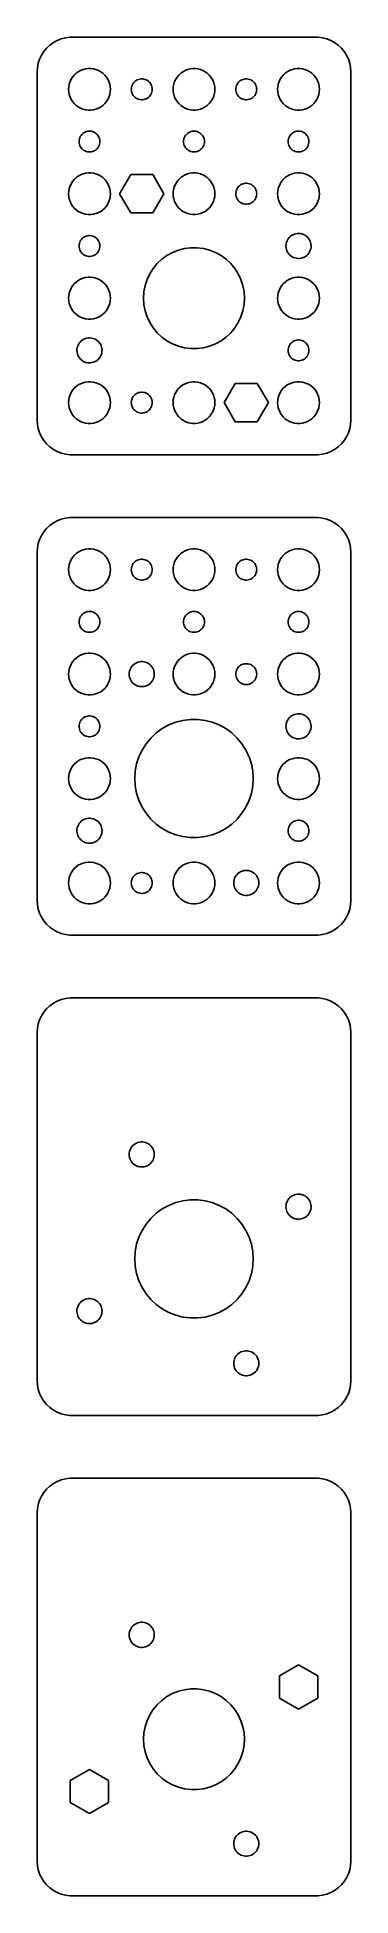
# Model space of a CAD drawing. Header units: metres. Extents: x -22 to 22, y -22 to 244.
import ezdxf

# ---------------------------------------------------------------- set-up
doc = ezdxf.new("R2010")
doc.units = ezdxf.units.M

msp = doc.modelspace()

# ---------------------------------------------------------------- linework, layer by layer
for p, q in [((-20.6871, 243.353), (-21.1448, 242.923)), ((-20.1791, 243.722), (-20.6871, 243.353)), ((-19.6289, 244.024), (-20.1791, 243.722)), ((-19.0451, 244.255), (-19.6289, 244.024)), ((-18.4369, 244.411), (-19.0451, 244.255)), ((-17.8139, 244.49), (-18.4369, 244.411)), ((17.8139, 244.49), (-17.8139, 244.49)), ((18.4369, 244.411), (17.8139, 244.49)), ((19.0451, 244.255), (18.4369, 244.411)), ((19.6289, 244.024), (19.0451, 244.255)), ((20.1791, 243.722), (19.6289, 244.024)), ((20.6871, 243.353), (20.1791, 243.722)), ((21.1448, 242.923), (20.6871, 243.353)), ((-22.3429, 240.743), (-22.4606, 240.127)), ((-22.1489, 241.341), (-22.3429, 240.743)), ((-21.8815, 241.909), (-22.1489, 241.341)), ((-21.5451, 242.439), (-21.8815, 241.909)), ((-21.1448, 242.923), (-21.5451, 242.439)), ((21.5451, 242.439), (21.1448, 242.923)), ((21.8815, 241.909), (21.5451, 242.439)), ((22.1489, 241.341), (21.8815, 241.909)), ((22.3429, 240.743), (22.1489, 241.341)), ((22.4606, 240.127), (22.3429, 240.743)), ((-22.4606, 240.127), (-22.5, 239.5)), ((-22.5, 239.5), (-22.5, 189.5)), ((-17.9763, 237.376), (-17.9057, 237.746)), ((-17.9057, 237.746), (-17.7893, 238.104)), ((-17.7893, 238.104), (-17.6289, 238.445)), ((-17.6289, 238.445), (-17.427, 238.763)), ((-17.427, 238.763), (-17.1869, 239.054)), ((-17.1869, 239.054), (-16.9123, 239.312)), ((-16.9123, 239.312), (-16.6075, 239.533)), ((-16.6075, 239.533), (-16.2773, 239.714)), ((-16.2773, 239.714), (-15.927, 239.853)), ((-15.927, 239.853), (-15.5621, 239.947)), ((-15.5621, 239.947), (-15.1884, 239.994)), ((-15.1884, 239.994), (-14.8116, 239.994)), ((-14.8116, 239.994), (-14.4379, 239.947)), ((-14.4379, 239.947), (-14.0729, 239.853)), ((-14.0729, 239.853), (-13.7227, 239.714)), ((-13.7227, 239.714), (-13.3925, 239.533)), ((-13.3925, 239.533), (-13.0877, 239.312)), ((-13.0877, 239.312), (-12.8131, 239.054)), ((-12.8131, 239.054), (-12.5729, 238.763)), ((-12.5729, 238.763), (-12.3711, 238.445)), ((-12.3711, 238.445), (-12.2107, 238.104)), ((-12.2107, 238.104), (-12.0942, 237.746)), ((-12.0942, 237.746), (-12.0237, 237.376)), ((-8.89465, 237.552), (-8.81445, 237.723)), ((-8.81445, 237.723), (-8.71352, 237.882)), ((-8.71352, 237.882), (-8.59344, 238.027)), ((-8.59344, 238.027), (-8.45613, 238.156)), ((-8.45613, 238.156), (-8.30373, 238.266)), ((-8.30373, 238.266), (-8.13866, 238.357)), ((-8.13866, 238.357), (-7.96352, 238.427)), ((-7.96352, 238.427), (-7.78107, 238.473)), ((-7.78107, 238.473), (-7.59418, 238.497)), ((-7.59418, 238.497), (-7.40581, 238.497)), ((-7.40581, 238.497), (-7.21892, 238.473)), ((-7.21892, 238.473), (-7.03647, 238.427)), ((-7.03647, 238.427), (-6.86133, 238.357)), ((-6.86133, 238.357), (-6.69626, 238.266)), ((-6.69626, 238.266), (-6.54385, 238.156)), ((-6.54385, 238.156), (-6.40654, 238.027)), ((-6.40654, 238.027), (-6.28647, 237.882)), ((-6.28647, 237.882), (-6.18553, 237.723)), ((-6.18553, 237.723), (-6.10533, 237.552)), ((-2.97633, 237.376), (-2.90575, 237.746)), ((-2.90575, 237.746), (-2.78932, 238.104)), ((-2.78932, 238.104), (-2.62891, 238.445)), ((-2.62891, 238.445), (-2.42705, 238.763)), ((-2.42705, 238.763), (-2.1869, 239.054)), ((-2.1869, 239.054), (-1.91226, 239.312)), ((-1.91226, 239.312), (-1.60747, 239.533)), ((-1.60747, 239.533), (-1.27733, 239.714)), ((-1.27733, 239.714), (-0.92705, 239.853)), ((-0.92705, 239.853), (-0.56213, 239.947)), ((-0.56213, 239.947), (-0.18837, 239.994)), ((-0.18837, 239.994), (0.18837, 239.994)), ((0.18837, 239.994), (0.56213, 239.947)), ((0.56213, 239.947), (0.92705, 239.853)), ((0.92705, 239.853), (1.27733, 239.714)), ((1.27733, 239.714), (1.60747, 239.533)), ((1.60747, 239.533), (1.91226, 239.312)), ((1.91226, 239.312), (2.1869, 239.054)), ((2.1869, 239.054), (2.42705, 238.763)), ((2.42705, 238.763), (2.62891, 238.445)), ((2.62891, 238.445), (2.78932, 238.104)), ((2.78932, 238.104), (2.90575, 237.746)), ((2.90575, 237.746), (2.97633, 237.376)), ((6.10533, 237.552), (6.18553, 237.723)), ((6.18553, 237.723), (6.28647, 237.882)), ((6.28647, 237.882), (6.40654, 238.027)), ((6.40654, 238.027), (6.54385, 238.156)), ((6.54385, 238.156), (6.69626, 238.266)), ((6.69626, 238.266), (6.86133, 238.357)), ((6.86133, 238.357), (7.03647, 238.427)), ((7.03647, 238.427), (7.21892, 238.473)), ((7.21892, 238.473), (7.40581, 238.497)), ((7.40581, 238.497), (7.59418, 238.497)), ((7.59418, 238.497), (7.78107, 238.473)), ((7.78107, 238.473), (7.96352, 238.427)), ((7.96352, 238.427), (8.13866, 238.357)), ((8.13866, 238.357), (8.30373, 238.266)), ((8.30373, 238.266), (8.45613, 238.156)), ((8.45613, 238.156), (8.59344, 238.027)), ((8.59344, 238.027), (8.71352, 237.882)), ((8.71352, 237.882), (8.81445, 237.723)), ((8.81445, 237.723), (8.89465, 237.552)), ((12.0237, 237.376), (12.0942, 237.746)), ((12.0942, 237.746), (12.2107, 238.104)), ((12.2107, 238.104), (12.3711, 238.445)), ((12.3711, 238.445), (12.5729, 238.763)), ((12.5729, 238.763), (12.8131, 239.054)), ((12.8131, 239.054), (13.0877, 239.312)), ((13.0877, 239.312), (13.3925, 239.533)), ((13.3925, 239.533), (13.7227, 239.714)), ((13.7227, 239.714), (14.0729, 239.853)), ((14.0729, 239.853), (14.4379, 239.947)), ((14.4379, 239.947), (14.8116, 239.994)), ((14.8116, 239.994), (15.1884, 239.994)), ((15.1884, 239.994), (15.5621, 239.947)), ((15.5621, 239.947), (15.927, 239.853)), ((15.927, 239.853), (16.2773, 239.714)), ((16.2773, 239.714), (16.6075, 239.533)), ((16.6075, 239.533), (16.9123, 239.312)), ((16.9123, 239.312), (17.1869, 239.054)), ((17.1869, 239.054), (17.427, 238.763)), ((17.427, 238.763), (17.6289, 238.445)), ((17.6289, 238.445), (17.7893, 238.104)), ((17.7893, 238.104), (17.9057, 237.746)), ((17.9057, 237.746), (17.9763, 237.376)), ((22.5, 239.5), (22.4606, 240.127)), ((22.5, 189.5), (22.5, 239.5)), ((-18, 237), (-17.9763, 237.376)), ((-17.9763, 236.624), (-18, 237)), ((-17.9057, 236.254), (-17.9763, 236.624)), ((-17.7893, 235.896), (-17.9057, 236.254)), ((-17.6289, 235.555), (-17.7893, 235.896)), ((-17.427, 235.237), (-17.6289, 235.555)), ((-17.1869, 234.946), (-17.427, 235.237)), ((-16.9123, 234.688), (-17.1869, 234.946)), ((-12.8131, 234.946), (-13.0877, 234.688)), ((-12.5729, 235.237), (-12.8131, 234.946)), ((-12.3711, 235.555), (-12.5729, 235.237)), ((-12.2107, 235.896), (-12.3711, 235.555)), ((-12.0942, 236.254), (-12.2107, 235.896)), ((-12.0237, 236.624), (-12.0942, 236.254)), ((-12.0237, 237.376), (-12, 237)), ((-12, 237), (-12.0237, 236.624)), ((-9, 237), (-8.98816, 237.188)), ((-8.98816, 236.812), (-9, 237)), ((-8.98816, 237.188), (-8.95287, 237.373)), ((-8.95287, 236.627), (-8.98816, 236.812)), ((-8.95287, 237.373), (-8.89465, 237.552)), ((-8.89465, 236.448), (-8.95287, 236.627)), ((-8.81445, 236.277), (-8.89465, 236.448)), ((-8.71352, 236.118), (-8.81445, 236.277)), ((-8.59344, 235.973), (-8.71352, 236.118)), ((-8.45613, 235.844), (-8.59344, 235.973)), ((-8.30373, 235.734), (-8.45613, 235.844)), ((-8.13866, 235.643), (-8.30373, 235.734)), ((-7.96352, 235.573), (-8.13866, 235.643)), ((-7.78107, 235.527), (-7.96352, 235.573)), ((-7.59418, 235.503), (-7.78107, 235.527)), ((-7.40581, 235.503), (-7.59418, 235.503)), ((-7.21892, 235.527), (-7.40581, 235.503)), ((-7.03647, 235.573), (-7.21892, 235.527)), ((-6.86133, 235.643), (-7.03647, 235.573)), ((-6.69626, 235.734), (-6.86133, 235.643)), ((-6.54385, 235.844), (-6.69626, 235.734)), ((-6.40654, 235.973), (-6.54385, 235.844)), ((-6.28647, 236.118), (-6.40654, 235.973)), ((-6.18553, 236.277), (-6.28647, 236.118)), ((-6.10533, 236.448), (-6.18553, 236.277)), ((-6.10533, 237.552), (-6.04712, 237.373)), ((-6.04712, 236.627), (-6.10533, 236.448)), ((-6.04712, 237.373), (-6.01183, 237.188)), ((-6.01183, 236.812), (-6.04712, 236.627)), ((-6.01183, 237.188), (-6, 237)), ((-6, 237), (-6.01183, 236.812)), ((-3, 237), (-2.97633, 237.376)), ((-2.97633, 236.624), (-3, 237)), ((-2.90575, 236.254), (-2.97633, 236.624)), ((-2.78932, 235.896), (-2.90575, 236.254)), ((-2.62891, 235.555), (-2.78932, 235.896)), ((-2.42705, 235.237), (-2.62891, 235.555)), ((-2.1869, 234.946), (-2.42705, 235.237)), ((-1.91226, 234.688), (-2.1869, 234.946)), ((2.1869, 234.946), (1.91226, 234.688)), ((2.42705, 235.237), (2.1869, 234.946)), ((2.62891, 235.555), (2.42705, 235.237)), ((2.78932, 235.896), (2.62891, 235.555)), ((2.90575, 236.254), (2.78932, 235.896)), ((2.97633, 236.624), (2.90575, 236.254)), ((2.97633, 237.376), (3, 237)), ((3, 237), (2.97633, 236.624)), ((6, 237), (6.01183, 237.188)), ((6.01183, 236.812), (6, 237)), ((6.01183, 237.188), (6.04712, 237.373)), ((6.04712, 236.627), (6.01183, 236.812)), ((6.04712, 237.373), (6.10533, 237.552)), ((6.10533, 236.448), (6.04712, 236.627)), ((6.18553, 236.277), (6.10533, 236.448)), ((6.28647, 236.118), (6.18553, 236.277)), ((6.40654, 235.973), (6.28647, 236.118)), ((6.54385, 235.844), (6.40654, 235.973)), ((6.69626, 235.734), (6.54385, 235.844)), ((6.86133, 235.643), (6.69626, 235.734)), ((7.03647, 235.573), (6.86133, 235.643)), ((7.21892, 235.527), (7.03647, 235.573)), ((7.40581, 235.503), (7.21892, 235.527)), ((7.59418, 235.503), (7.40581, 235.503)), ((7.78107, 235.527), (7.59418, 235.503)), ((7.96352, 235.573), (7.78107, 235.527)), ((8.13866, 235.643), (7.96352, 235.573)), ((8.30373, 235.734), (8.13866, 235.643)), ((8.45613, 235.844), (8.30373, 235.734)), ((8.59344, 235.973), (8.45613, 235.844)), ((8.71352, 236.118), (8.59344, 235.973)), ((8.81445, 236.277), (8.71352, 236.118)), ((8.89465, 236.448), (8.81445, 236.277)), ((8.89465, 237.552), (8.95287, 237.373)), ((8.95287, 236.627), (8.89465, 236.448)), ((8.95287, 237.373), (8.98816, 237.188)), ((8.98816, 236.812), (8.95287, 236.627)), ((8.98816, 237.188), (9, 237)), ((9, 237), (8.98816, 236.812)), ((12, 237), (12.0237, 237.376)), ((12.0237, 236.624), (12, 237)), ((12.0942, 236.254), (12.0237, 236.624)), ((12.2107, 235.896), (12.0942, 236.254)), ((12.3711, 235.555), (12.2107, 235.896)), ((12.5729, 235.237), (12.3711, 235.555)), ((12.8131, 234.946), (12.5729, 235.237)), ((13.0877, 234.688), (12.8131, 234.946)), ((17.1869, 234.946), (16.9123, 234.688)), ((17.427, 235.237), (17.1869, 234.946)), ((17.6289, 235.555), (17.427, 235.237)), ((17.7893, 235.896), (17.6289, 235.555)), ((17.9057, 236.254), (17.7893, 235.896)), ((17.9763, 236.624), (17.9057, 236.254)), ((17.9763, 237.376), (18, 237)), ((18, 237), (17.9763, 236.624)), ((-16.6075, 234.467), (-16.9123, 234.688)), ((-16.2773, 234.286), (-16.6075, 234.467)), ((-15.927, 234.147), (-16.2773, 234.286)), ((-15.5621, 234.053), (-15.927, 234.147)), ((-15.1884, 234.006), (-15.5621, 234.053)), ((-14.8116, 234.006), (-15.1884, 234.006)), ((-14.4379, 234.053), (-14.8116, 234.006)), ((-14.0729, 234.147), (-14.4379, 234.053)), ((-13.7227, 234.286), (-14.0729, 234.147)), ((-13.3925, 234.467), (-13.7227, 234.286)), ((-13.0877, 234.688), (-13.3925, 234.467)), ((-1.60747, 234.467), (-1.91226, 234.688)), ((-1.27733, 234.286), (-1.60747, 234.467)), ((-0.92705, 234.147), (-1.27733, 234.286)), ((-0.56213, 234.053), (-0.92705, 234.147)), ((-0.18837, 234.006), (-0.56213, 234.053)), ((0.18837, 234.006), (-0.18837, 234.006)), ((0.56213, 234.053), (0.18837, 234.006)), ((0.92705, 234.147), (0.56213, 234.053)), ((1.27733, 234.286), (0.92705, 234.147)), ((1.60747, 234.467), (1.27733, 234.286)), ((1.91226, 234.688), (1.60747, 234.467)), ((13.3925, 234.467), (13.0877, 234.688)), ((13.7227, 234.286), (13.3925, 234.467)), ((14.0729, 234.147), (13.7227, 234.286)), ((14.4379, 234.053), (14.0729, 234.147)), ((14.8116, 234.006), (14.4379, 234.053)), ((15.1884, 234.006), (14.8116, 234.006)), ((15.5621, 234.053), (15.1884, 234.006)), ((15.927, 234.147), (15.5621, 234.053)), ((16.2773, 234.286), (15.927, 234.147)), ((16.6075, 234.467), (16.2773, 234.286)), ((16.9123, 234.688), (16.6075, 234.467)), ((-16.5, 229.5), (-16.4882, 229.688)), ((-16.4882, 229.688), (-16.4529, 229.873)), ((-16.4529, 229.873), (-16.3947, 230.052)), ((-16.3947, 230.052), (-16.3145, 230.223)), ((-16.3145, 230.223), (-16.2135, 230.382)), ((-16.2135, 230.382), (-16.0934, 230.527)), ((-16.0934, 230.527), (-15.9561, 230.656)), ((-15.9561, 230.656), (-15.8037, 230.766)), ((-15.8037, 230.766), (-15.6387, 230.857)), ((-15.6387, 230.857), (-15.4635, 230.927)), ((-15.4635, 230.927), (-15.2811, 230.973)), ((-15.2811, 230.973), (-15.0942, 230.997)), ((-15.0942, 230.997), (-14.9058, 230.997)), ((-14.9058, 230.997), (-14.7189, 230.973)), ((-14.7189, 230.973), (-14.5365, 230.927)), ((-14.5365, 230.927), (-14.3613, 230.857)), ((-14.3613, 230.857), (-14.1963, 230.766)), ((-14.1963, 230.766), (-14.0439, 230.656)), ((-14.0439, 230.656), (-13.9065, 230.527)), ((-13.9065, 230.527), (-13.7865, 230.382)), ((-13.7865, 230.382), (-13.6855, 230.223)), ((-13.6855, 230.223), (-13.6053, 230.052)), ((-13.6053, 230.052), (-13.5471, 229.873)), ((-13.5471, 229.873), (-13.5118, 229.688)), ((-13.5118, 229.688), (-13.5, 229.5)), ((-1.5, 229.5), (-1.48816, 229.688)), ((-1.48816, 229.688), (-1.45287, 229.873)), ((-1.45287, 229.873), (-1.39465, 230.052)), ((-1.39465, 230.052), (-1.31445, 230.223)), ((-1.31445, 230.223), (-1.21352, 230.382)), ((-1.21352, 230.382), (-1.09344, 230.527)), ((-1.09344, 230.527), (-0.95613, 230.656)), ((-0.95613, 230.656), (-0.80373, 230.766)), ((-0.80373, 230.766), (-0.63866, 230.857)), ((-0.63866, 230.857), (-0.46352, 230.927)), ((-0.46352, 230.927), (-0.28107, 230.973)), ((-0.28107, 230.973), (-0.09418, 230.997)), ((-0.09418, 230.997), (0.09418, 230.997)), ((0.09418, 230.997), (0.28107, 230.973)), ((0.28107, 230.973), (0.46352, 230.927)), ((0.46352, 230.927), (0.63866, 230.857)), ((0.63866, 230.857), (0.80373, 230.766)), ((0.80373, 230.766), (0.95613, 230.656)), ((0.95613, 230.656), (1.09344, 230.527)), ((1.09344, 230.527), (1.21352, 230.382)), ((1.21352, 230.382), (1.31445, 230.223)), ((1.31445, 230.223), (1.39465, 230.052)), ((1.39465, 230.052), (1.45287, 229.873)), ((1.45287, 229.873), (1.48816, 229.688)), ((1.48816, 229.688), (1.5, 229.5)), ((13.5, 229.5), (13.5118, 229.688)), ((13.5118, 229.688), (13.5471, 229.873)), ((13.5471, 229.873), (13.6053, 230.052)), ((13.6053, 230.052), (13.6855, 230.223)), ((13.6855, 230.223), (13.7865, 230.382)), ((13.7865, 230.382), (13.9065, 230.527)), ((13.9065, 230.527), (14.0439, 230.656)), ((14.0439, 230.656), (14.1963, 230.766)), ((14.1963, 230.766), (14.3613, 230.857)), ((14.3613, 230.857), (14.5365, 230.927)), ((14.5365, 230.927), (14.7189, 230.973)), ((14.7189, 230.973), (14.9058, 230.997)), ((14.9058, 230.997), (15.0942, 230.997)), ((15.0942, 230.997), (15.2811, 230.973)), ((15.2811, 230.973), (15.4635, 230.927)), ((15.4635, 230.927), (15.6387, 230.857)), ((15.6387, 230.857), (15.8037, 230.766)), ((15.8037, 230.766), (15.9561, 230.656)), ((15.9561, 230.656), (16.0934, 230.527)), ((16.0934, 230.527), (16.2135, 230.382)), ((16.2135, 230.382), (16.3145, 230.223)), ((16.3145, 230.223), (16.3947, 230.052)), ((16.3947, 230.052), (16.4529, 229.873)), ((16.4529, 229.873), (16.4882, 229.688)), ((16.4882, 229.688), (16.5, 229.5)), ((-16.4882, 229.312), (-16.5, 229.5)), ((-16.4529, 229.127), (-16.4882, 229.312)), ((-16.3947, 228.948), (-16.4529, 229.127)), ((-16.3145, 228.777), (-16.3947, 228.948)), ((-16.2135, 228.618), (-16.3145, 228.777)), ((-16.0934, 228.473), (-16.2135, 228.618)), ((-15.9561, 228.344), (-16.0934, 228.473)), ((-15.8037, 228.234), (-15.9561, 228.344)), ((-15.6387, 228.143), (-15.8037, 228.234)), ((-15.4635, 228.073), (-15.6387, 228.143)), ((-15.2811, 228.027), (-15.4635, 228.073)), ((-15.0942, 228.003), (-15.2811, 228.027)), ((-14.9058, 228.003), (-15.0942, 228.003)), ((-14.7189, 228.027), (-14.9058, 228.003)), ((-14.5365, 228.073), (-14.7189, 228.027)), ((-14.3613, 228.143), (-14.5365, 228.073)), ((-14.1963, 228.234), (-14.3613, 228.143)), ((-14.0439, 228.344), (-14.1963, 228.234)), ((-13.9065, 228.473), (-14.0439, 228.344)), ((-13.7865, 228.618), (-13.9065, 228.473)), ((-13.6855, 228.777), (-13.7865, 228.618)), ((-13.6053, 228.948), (-13.6855, 228.777)), ((-13.5471, 229.127), (-13.6053, 228.948)), ((-13.5118, 229.312), (-13.5471, 229.127)), ((-13.5, 229.5), (-13.5118, 229.312)), ((-1.48816, 229.312), (-1.5, 229.5)), ((-1.45287, 229.127), (-1.48816, 229.312)), ((-1.39465, 228.948), (-1.45287, 229.127)), ((-1.31445, 228.777), (-1.39465, 228.948)), ((-1.21352, 228.618), (-1.31445, 228.777)), ((-1.09344, 228.473), (-1.21352, 228.618)), ((-0.95613, 228.344), (-1.09344, 228.473)), ((-0.80373, 228.234), (-0.95613, 228.344)), ((-0.63866, 228.143), (-0.80373, 228.234)), ((-0.46352, 228.073), (-0.63866, 228.143)), ((-0.28107, 228.027), (-0.46352, 228.073)), ((-0.09418, 228.003), (-0.28107, 228.027)), ((0.09418, 228.003), (-0.09418, 228.003)), ((0.28107, 228.027), (0.09418, 228.003)), ((0.46352, 228.073), (0.28107, 228.027)), ((0.63866, 228.143), (0.46352, 228.073)), ((0.80373, 228.234), (0.63866, 228.143)), ((0.95613, 228.344), (0.80373, 228.234)), ((1.09344, 228.473), (0.95613, 228.344)), ((1.21352, 228.618), (1.09344, 228.473)), ((1.31445, 228.777), (1.21352, 228.618)), ((1.39465, 228.948), (1.31445, 228.777)), ((1.45287, 229.127), (1.39465, 228.948)), ((1.48816, 229.312), (1.45287, 229.127)), ((1.5, 229.5), (1.48816, 229.312)), ((13.5118, 229.312), (13.5, 229.5)), ((13.5471, 229.127), (13.5118, 229.312)), ((13.6053, 228.948), (13.5471, 229.127)), ((13.6855, 228.777), (13.6053, 228.948)), ((13.7865, 228.618), (13.6855, 228.777)), ((13.9065, 228.473), (13.7865, 228.618)), ((14.0439, 228.344), (13.9065, 228.473)), ((14.1963, 228.234), (14.0439, 228.344)), ((14.3613, 228.143), (14.1963, 228.234)), ((14.5365, 228.073), (14.3613, 228.143)), ((14.7189, 228.027), (14.5365, 228.073)), ((14.9058, 228.003), (14.7189, 228.027)), ((15.0942, 228.003), (14.9058, 228.003)), ((15.2811, 228.027), (15.0942, 228.003)), ((15.4635, 228.073), (15.2811, 228.027)), ((15.6387, 228.143), (15.4635, 228.073)), ((15.8037, 228.234), (15.6387, 228.143)), ((15.9561, 228.344), (15.8037, 228.234)), ((16.0934, 228.473), (15.9561, 228.344)), ((16.2135, 228.618), (16.0934, 228.473)), ((16.3145, 228.777), (16.2135, 228.618)), ((16.3947, 228.948), (16.3145, 228.777)), ((16.4529, 229.127), (16.3947, 228.948)), ((16.4882, 229.312), (16.4529, 229.127)), ((16.5, 229.5), (16.4882, 229.312)), ((-17.1869, 224.054), (-16.9123, 224.312)), ((-16.9123, 224.312), (-16.6075, 224.533)), ((-16.6075, 224.533), (-16.2773, 224.714)), ((-16.2773, 224.714), (-15.927, 224.853)), ((-15.927, 224.853), (-15.5621, 224.947)), ((-15.5621, 224.947), (-15.1884, 224.994)), ((-15.1884, 224.994), (-14.8116, 224.994)), ((-14.8116, 224.994), (-14.4379, 224.947)), ((-14.4379, 224.947), (-14.0729, 224.853)), ((-14.0729, 224.853), (-13.7227, 224.714)), ((-13.7227, 224.714), (-13.3925, 224.533)), ((-13.3925, 224.533), (-13.0877, 224.312)), ((-13.0877, 224.312), (-12.8131, 224.054)), ((-10.6735, 222), (-9.08675, 224.748)), ((-9.08675, 224.748), (-5.91325, 224.748)), ((-5.91325, 224.748), (-4.32651, 222)), ((-2.1869, 224.054), (-1.91226, 224.312)), ((-1.91226, 224.312), (-1.60747, 224.533)), ((-1.60747, 224.533), (-1.27733, 224.714)), ((-1.27733, 224.714), (-0.92705, 224.853)), ((-0.92705, 224.853), (-0.56213, 224.947)), ((-0.56213, 224.947), (-0.18837, 224.994)), ((-0.18837, 224.994), (0.18837, 224.994)), ((0.18837, 224.994), (0.56213, 224.947)), ((0.56213, 224.947), (0.92705, 224.853)), ((0.92705, 224.853), (1.27733, 224.714)), ((1.27733, 224.714), (1.60747, 224.533)), ((1.60747, 224.533), (1.91226, 224.312)), ((1.91226, 224.312), (2.1869, 224.054)), ((12.8131, 224.054), (13.0877, 224.312)), ((13.0877, 224.312), (13.3925, 224.533)), ((13.3925, 224.533), (13.7227, 224.714)), ((13.7227, 224.714), (14.0729, 224.853)), ((14.0729, 224.853), (14.4379, 224.947)), ((14.4379, 224.947), (14.8116, 224.994)), ((14.8116, 224.994), (15.1884, 224.994)), ((15.1884, 224.994), (15.5621, 224.947)), ((15.5621, 224.947), (15.927, 224.853)), ((15.927, 224.853), (16.2773, 224.714)), ((16.2773, 224.714), (16.6075, 224.533)), ((16.6075, 224.533), (16.9123, 224.312)), ((16.9123, 224.312), (17.1869, 224.054)), ((-18, 222), (-17.9763, 222.376)), ((-17.9763, 221.624), (-18, 222)), ((-17.9763, 222.376), (-17.9057, 222.746)), ((-17.9057, 221.254), (-17.9763, 221.624)), ((-17.9057, 222.746), (-17.7893, 223.104)), ((-17.7893, 223.104), (-17.6289, 223.445)), ((-17.6289, 223.445), (-17.427, 223.763)), ((-17.427, 223.763), (-17.1869, 224.054)), ((-12.8131, 224.054), (-12.5729, 223.763)), ((-12.5729, 223.763), (-12.3711, 223.445)), ((-12.3711, 223.445), (-12.2107, 223.104)), ((-12.2107, 223.104), (-12.0942, 222.746)), ((-12.0942, 222.746), (-12.0237, 222.376)), ((-12.0237, 221.624), (-12.0942, 221.254)), ((-12.0237, 222.376), (-12, 222)), ((-12, 222), (-12.0237, 221.624)), ((-9.08675, 219.252), (-10.6735, 222)), ((-4.32651, 222), (-5.91325, 219.252)), ((-3, 222), (-2.97633, 222.376)), ((-2.97633, 221.624), (-3, 222)), ((-2.97633, 222.376), (-2.90575, 222.746)), ((-2.90575, 221.254), (-2.97633, 221.624)), ((-2.90575, 222.746), (-2.78932, 223.104)), ((-2.78932, 223.104), (-2.62891, 223.445)), ((-2.62891, 223.445), (-2.42705, 223.763)), ((-2.42705, 223.763), (-2.1869, 224.054)), ((2.1869, 224.054), (2.42705, 223.763)), ((2.42705, 223.763), (2.62891, 223.445)), ((2.62891, 223.445), (2.78932, 223.104)), ((2.78932, 223.104), (2.90575, 222.746)), ((2.90575, 222.746), (2.97633, 222.376)), ((2.97633, 221.624), (2.90575, 221.254)), ((2.97633, 222.376), (3, 222)), ((3, 222), (2.97633, 221.624)), ((6, 222), (6.01183, 222.188)), ((6.01183, 221.812), (6, 222)), ((6.01183, 222.188), (6.04712, 222.373)), ((6.04712, 221.627), (6.01183, 221.812)), ((6.04712, 222.373), (6.10533, 222.552)), ((6.10533, 221.448), (6.04712, 221.627)), ((6.10533, 222.552), (6.18553, 222.723)), ((6.18553, 222.723), (6.28647, 222.882)), ((6.28647, 222.882), (6.40654, 223.027)), ((6.40654, 223.027), (6.54385, 223.156)), ((6.54385, 223.156), (6.69626, 223.266)), ((6.69626, 223.266), (6.86133, 223.357)), ((6.86133, 223.357), (7.03647, 223.427)), ((7.03647, 223.427), (7.21892, 223.473)), ((7.21892, 223.473), (7.40581, 223.497)), ((7.40581, 223.497), (7.59418, 223.497)), ((7.59418, 223.497), (7.78107, 223.473)), ((7.78107, 223.473), (7.96352, 223.427)), ((7.96352, 223.427), (8.13866, 223.357)), ((8.13866, 223.357), (8.30373, 223.266)), ((8.30373, 223.266), (8.45613, 223.156)), ((8.45613, 223.156), (8.59344, 223.027)), ((8.59344, 223.027), (8.71352, 222.882)), ((8.71352, 222.882), (8.81445, 222.723)), ((8.81445, 222.723), (8.89465, 222.552)), ((8.89465, 222.552), (8.95287, 222.373)), ((8.95287, 221.627), (8.89465, 221.448)), ((8.95287, 222.373), (8.98816, 222.188)), ((8.98816, 221.812), (8.95287, 221.627)), ((8.98816, 222.188), (9, 222)), ((9, 222), (8.98816, 221.812)), ((12, 222), (12.0237, 222.376)), ((12.0237, 221.624), (12, 222)), ((12.0237, 222.376), (12.0942, 222.746)), ((12.0942, 221.254), (12.0237, 221.624)), ((12.0942, 222.746), (12.2107, 223.104)), ((12.2107, 223.104), (12.3711, 223.445)), ((12.3711, 223.445), (12.5729, 223.763)), ((12.5729, 223.763), (12.8131, 224.054)), ((17.1869, 224.054), (17.427, 223.763)), ((17.427, 223.763), (17.6289, 223.445)), ((17.6289, 223.445), (17.7893, 223.104)), ((17.7893, 223.104), (17.9057, 222.746)), ((17.9057, 222.746), (17.9763, 222.376)), ((17.9763, 221.624), (17.9057, 221.254)), ((17.9763, 222.376), (18, 222)), ((18, 222), (17.9763, 221.624)), ((-17.7893, 220.896), (-17.9057, 221.254)), ((-17.6289, 220.555), (-17.7893, 220.896)), ((-17.427, 220.237), (-17.6289, 220.555)), ((-17.1869, 219.946), (-17.427, 220.237)), ((-16.9123, 219.688), (-17.1869, 219.946)), ((-16.6075, 219.467), (-16.9123, 219.688)), ((-16.2773, 219.286), (-16.6075, 219.467)), ((-15.927, 219.147), (-16.2773, 219.286)), ((-15.5621, 219.053), (-15.927, 219.147)), ((-15.1884, 219.006), (-15.5621, 219.053)), ((-14.8116, 219.006), (-15.1884, 219.006)), ((-14.4379, 219.053), (-14.8116, 219.006)), ((-14.0729, 219.147), (-14.4379, 219.053)), ((-13.7227, 219.286), (-14.0729, 219.147)), ((-13.3925, 219.467), (-13.7227, 219.286)), ((-13.0877, 219.688), (-13.3925, 219.467)), ((-12.8131, 219.946), (-13.0877, 219.688)), ((-12.5729, 220.237), (-12.8131, 219.946)), ((-12.3711, 220.555), (-12.5729, 220.237)), ((-12.2107, 220.896), (-12.3711, 220.555)), ((-12.0942, 221.254), (-12.2107, 220.896)), ((-5.91325, 219.252), (-9.08675, 219.252)), ((-2.78932, 220.896), (-2.90575, 221.254)), ((-2.62891, 220.555), (-2.78932, 220.896)), ((-2.42705, 220.237), (-2.62891, 220.555)), ((-2.1869, 219.946), (-2.42705, 220.237)), ((-1.91226, 219.688), (-2.1869, 219.946)), ((-1.60747, 219.467), (-1.91226, 219.688)), ((-1.27733, 219.286), (-1.60747, 219.467)), ((-0.92705, 219.147), (-1.27733, 219.286)), ((-0.56213, 219.053), (-0.92705, 219.147)), ((-0.18837, 219.006), (-0.56213, 219.053)), ((0.18837, 219.006), (-0.18837, 219.006)), ((0.56213, 219.053), (0.18837, 219.006)), ((0.92705, 219.147), (0.56213, 219.053)), ((1.27733, 219.286), (0.92705, 219.147)), ((1.60747, 219.467), (1.27733, 219.286)), ((1.91226, 219.688), (1.60747, 219.467)), ((2.1869, 219.946), (1.91226, 219.688)), ((2.42705, 220.237), (2.1869, 219.946)), ((2.62891, 220.555), (2.42705, 220.237)), ((2.78932, 220.896), (2.62891, 220.555)), ((2.90575, 221.254), (2.78932, 220.896)), ((6.18553, 221.277), (6.10533, 221.448)), ((6.28647, 221.118), (6.18553, 221.277)), ((6.40654, 220.973), (6.28647, 221.118)), ((6.54385, 220.844), (6.40654, 220.973)), ((6.69626, 220.734), (6.54385, 220.844)), ((6.86133, 220.643), (6.69626, 220.734)), ((7.03647, 220.573), (6.86133, 220.643)), ((7.21892, 220.527), (7.03647, 220.573)), ((7.40581, 220.503), (7.21892, 220.527)), ((7.59418, 220.503), (7.40581, 220.503)), ((7.78107, 220.527), (7.59418, 220.503)), ((7.96352, 220.573), (7.78107, 220.527)), ((8.13866, 220.643), (7.96352, 220.573)), ((8.30373, 220.734), (8.13866, 220.643)), ((8.45613, 220.844), (8.30373, 220.734)), ((8.59344, 220.973), (8.45613, 220.844)), ((8.71352, 221.118), (8.59344, 220.973)), ((8.81445, 221.277), (8.71352, 221.118)), ((8.89465, 221.448), (8.81445, 221.277)), ((12.2107, 220.896), (12.0942, 221.254)), ((12.3711, 220.555), (12.2107, 220.896)), ((12.5729, 220.237), (12.3711, 220.555)), ((12.8131, 219.946), (12.5729, 220.237)), ((13.0877, 219.688), (12.8131, 219.946)), ((13.3925, 219.467), (13.0877, 219.688)), ((13.7227, 219.286), (13.3925, 219.467)), ((14.0729, 219.147), (13.7227, 219.286)), ((14.4379, 219.053), (14.0729, 219.147)), ((14.8116, 219.006), (14.4379, 219.053)), ((15.1884, 219.006), (14.8116, 219.006)), ((15.5621, 219.053), (15.1884, 219.006)), ((15.927, 219.147), (15.5621, 219.053)), ((16.2773, 219.286), (15.927, 219.147)), ((16.6075, 219.467), (16.2773, 219.286)), ((16.9123, 219.688), (16.6075, 219.467)), ((17.1869, 219.946), (16.9123, 219.688)), ((17.427, 220.237), (17.1869, 219.946)), ((17.6289, 220.555), (17.427, 220.237)), ((17.7893, 220.896), (17.6289, 220.555)), ((17.9057, 221.254), (17.7893, 220.896)), ((14.408, 216.2), (14.6257, 216.261)), ((14.6257, 216.261), (14.8494, 216.294)), ((14.8494, 216.294), (15.0754, 216.298)), ((15.0754, 216.298), (15.3002, 216.275)), ((15.3002, 216.275), (15.5202, 216.223)), ((-16.5, 214.5), (-16.4882, 214.688)), ((-16.4882, 214.312), (-16.5, 214.5)), ((-16.4882, 214.688), (-16.4529, 214.873)), ((-16.4529, 214.127), (-16.4882, 214.312)), ((-16.4529, 214.873), (-16.3947, 215.052)), ((-16.3947, 213.948), (-16.4529, 214.127)), ((-16.3947, 215.052), (-16.3145, 215.223)), ((-16.3145, 213.777), (-16.3947, 213.948)), ((-16.3145, 215.223), (-16.2135, 215.382)), ((-16.2135, 213.618), (-16.3145, 213.777)), ((-16.2135, 215.382), (-16.0934, 215.527)), ((-16.0934, 213.473), (-16.2135, 213.618)), ((-16.0934, 215.527), (-15.9561, 215.656)), ((-15.9561, 215.656), (-15.8037, 215.766)), ((-15.8037, 215.766), (-15.6387, 215.857)), ((-15.6387, 215.857), (-15.4635, 215.927)), ((-15.4635, 215.927), (-15.2811, 215.973)), ((-15.2811, 215.973), (-15.0942, 215.997)), ((-15.0942, 215.997), (-14.9058, 215.997)), ((-14.9058, 215.997), (-14.7189, 215.973)), ((-14.7189, 215.973), (-14.5365, 215.927)), ((-14.5365, 215.927), (-14.3613, 215.857)), ((-14.3613, 215.857), (-14.1963, 215.766)), ((-14.1963, 215.766), (-14.0439, 215.656)), ((-14.0439, 215.656), (-13.9065, 215.527)), ((-13.9065, 215.527), (-13.7865, 215.382)), ((-13.7865, 213.618), (-13.9065, 213.473)), ((-13.7865, 215.382), (-13.6855, 215.223)), ((-13.6855, 213.777), (-13.7865, 213.618)), ((-13.6855, 215.223), (-13.6053, 215.052)), ((-13.6053, 213.948), (-13.6855, 213.777)), ((-13.6053, 215.052), (-13.5471, 214.873)), ((-13.5471, 214.127), (-13.6053, 213.948)), ((-13.5471, 214.873), (-13.5118, 214.688)), ((-13.5118, 214.312), (-13.5471, 214.127)), ((-13.5118, 214.688), (-13.5, 214.5)), ((-13.5, 214.5), (-13.5118, 214.312)), ((-3.0869, 213.56), (-2.24037, 213.895)), ((-2.24037, 213.895), (-1.35851, 214.122)), ((-1.35851, 214.122), (-0.45523, 214.236)), ((-0.45523, 214.236), (0.45523, 214.236)), ((0.45523, 214.236), (1.35851, 214.122)), ((1.35851, 214.122), (2.24037, 213.895)), ((2.24037, 213.895), (3.0869, 213.56)), ((13.2004, 214.462), (13.2099, 214.688)), ((13.2193, 214.237), (13.2004, 214.462)), ((13.2099, 214.688), (13.2476, 214.911)), ((13.2663, 214.016), (13.2193, 214.237)), ((13.2476, 214.911), (13.3129, 215.127)), ((13.3406, 213.802), (13.2663, 214.016)), ((13.3129, 215.127), (13.4048, 215.334)), ((13.4411, 213.6), (13.3406, 213.802)), ((13.4048, 215.334), (13.5219, 215.527)), ((13.5662, 213.412), (13.4411, 213.6)), ((13.5219, 215.527), (13.6623, 215.704)), ((13.6623, 215.704), (13.8238, 215.863)), ((13.8238, 215.863), (14.0039, 215.999)), ((14.0039, 215.999), (14.1996, 216.112)), ((14.1996, 216.112), (14.408, 216.2)), ((15.5202, 216.223), (15.7321, 216.144)), ((15.7321, 216.144), (15.9324, 216.04)), ((15.9324, 216.04), (16.1181, 215.911)), ((16.1181, 215.911), (16.286, 215.759)), ((16.286, 215.759), (16.4337, 215.588)), ((16.4337, 215.588), (16.5588, 215.4)), ((16.5952, 213.666), (16.4781, 213.473)), ((16.5588, 215.4), (16.6593, 215.198)), ((16.6871, 213.873), (16.5952, 213.666)), ((16.6593, 215.198), (16.7337, 214.984)), ((16.7524, 214.089), (16.6871, 213.873)), ((16.7337, 214.984), (16.7807, 214.763)), ((16.7901, 214.312), (16.7524, 214.089)), ((16.7807, 214.763), (16.7996, 214.538)), ((16.7996, 214.538), (16.7901, 214.312)), ((-15.9561, 213.344), (-16.0934, 213.473)), ((-15.8037, 213.234), (-15.9561, 213.344)), ((-15.6387, 213.143), (-15.8037, 213.234)), ((-15.4635, 213.073), (-15.6387, 213.143)), ((-15.2811, 213.027), (-15.4635, 213.073)), ((-15.0942, 213.003), (-15.2811, 213.027)), ((-14.9058, 213.003), (-15.0942, 213.003)), ((-14.7189, 213.027), (-14.9058, 213.003)), ((-14.5365, 213.073), (-14.7189, 213.027)), ((-14.3613, 213.143), (-14.5365, 213.073)), ((-14.1963, 213.234), (-14.3613, 213.143)), ((-14.0439, 213.344), (-14.1963, 213.234)), ((-13.9065, 213.473), (-14.0439, 213.344)), ((-6.35321, 210.493), (-5.86537, 211.261)), ((-5.86537, 211.261), (-5.28502, 211.963)), ((-5.28502, 211.963), (-4.62132, 212.586)), ((-4.62132, 212.586), (-3.88474, 213.121)), ((-3.88474, 213.121), (-3.0869, 213.56)), ((3.0869, 213.56), (3.88474, 213.121)), ((3.88474, 213.121), (4.62132, 212.586)), ((4.62132, 212.586), (5.28502, 211.963)), ((5.28502, 211.963), (5.86537, 211.261)), ((5.86537, 211.261), (6.35321, 210.493)), ((13.7139, 213.241), (13.5662, 213.412)), ((13.8819, 213.089), (13.7139, 213.241)), ((14.0676, 212.96), (13.8819, 213.089)), ((14.2679, 212.856), (14.0676, 212.96)), ((14.4797, 212.777), (14.2679, 212.856)), ((14.6998, 212.725), (14.4797, 212.777)), ((14.9246, 212.702), (14.6998, 212.725)), ((15.1506, 212.706), (14.9246, 212.702)), ((15.3742, 212.739), (15.1506, 212.706)), ((15.5919, 212.8), (15.3742, 212.739)), ((15.8003, 212.888), (15.5919, 212.8)), ((15.9961, 213.001), (15.8003, 212.888)), ((16.1761, 213.137), (15.9961, 213.001)), ((16.3376, 213.296), (16.1761, 213.137)), ((16.4781, 213.473), (16.3376, 213.296)), ((-17.7893, 208.104), (-17.6289, 208.445)), ((-17.6289, 208.445), (-17.427, 208.763)), ((-17.427, 208.763), (-17.1869, 209.054)), ((-17.1869, 209.054), (-16.9123, 209.312)), ((-16.9123, 209.312), (-16.6075, 209.533)), ((-16.6075, 209.533), (-16.2773, 209.714)), ((-16.2773, 209.714), (-15.927, 209.853)), ((-15.927, 209.853), (-15.5621, 209.947)), ((-15.5621, 209.947), (-15.1884, 209.994)), ((-15.1884, 209.994), (-14.8116, 209.994)), ((-14.8116, 209.994), (-14.4379, 209.947)), ((-14.4379, 209.947), (-14.0729, 209.853)), ((-14.0729, 209.853), (-13.7227, 209.714)), ((-13.7227, 209.714), (-13.3925, 209.533)), ((-13.3925, 209.533), (-13.0877, 209.312)), ((-13.0877, 209.312), (-12.8131, 209.054)), ((-12.8131, 209.054), (-12.5729, 208.763)), ((-12.5729, 208.763), (-12.3711, 208.445)), ((-12.3711, 208.445), (-12.2107, 208.104)), ((-7.19283, 207.909), (-7.02222, 208.803)), ((-7.02222, 208.803), (-6.74088, 209.669)), ((-6.74088, 209.669), (-6.35321, 210.493)), ((6.35321, 210.493), (6.74088, 209.669)), ((6.74088, 209.669), (7.02222, 208.803)), ((7.02222, 208.803), (7.19283, 207.909)), ((12.2107, 208.104), (12.3711, 208.445)), ((12.3711, 208.445), (12.5729, 208.763)), ((12.5729, 208.763), (12.8131, 209.054)), ((12.8131, 209.054), (13.0877, 209.312)), ((13.0877, 209.312), (13.3925, 209.533)), ((13.3925, 209.533), (13.7227, 209.714)), ((13.7227, 209.714), (14.0729, 209.853)), ((14.0729, 209.853), (14.4379, 209.947)), ((14.4379, 209.947), (14.8116, 209.994)), ((14.8116, 209.994), (15.1884, 209.994)), ((15.1884, 209.994), (15.5621, 209.947)), ((15.5621, 209.947), (15.927, 209.853)), ((15.927, 209.853), (16.2773, 209.714)), ((16.2773, 209.714), (16.6075, 209.533)), ((16.6075, 209.533), (16.9123, 209.312)), ((16.9123, 209.312), (17.1869, 209.054)), ((17.1869, 209.054), (17.427, 208.763)), ((17.427, 208.763), (17.6289, 208.445)), ((17.6289, 208.445), (17.7893, 208.104)), ((-18, 207), (-17.9763, 207.376)), ((-17.9763, 206.624), (-18, 207)), ((-17.9763, 207.376), (-17.9057, 207.746)), ((-17.9057, 206.254), (-17.9763, 206.624)), ((-17.9057, 207.746), (-17.7893, 208.104)), ((-17.7893, 205.896), (-17.9057, 206.254)), ((-17.6289, 205.555), (-17.7893, 205.896)), ((-12.2107, 205.896), (-12.3711, 205.555)), ((-12.2107, 208.104), (-12.0942, 207.746)), ((-12.0942, 206.254), (-12.2107, 205.896)), ((-12.0942, 207.746), (-12.0237, 207.376)), ((-12.0237, 206.624), (-12.0942, 206.254)), ((-12.0237, 207.376), (-12, 207)), ((-12, 207), (-12.0237, 206.624)), ((-7.25, 207), (-7.19283, 207.909)), ((-7.19283, 206.091), (-7.25, 207)), ((-7.02222, 205.197), (-7.19283, 206.091)), ((7.19283, 206.091), (7.02222, 205.197)), ((7.19283, 207.909), (7.25, 207)), ((7.25, 207), (7.19283, 206.091)), ((12, 207), (12.0237, 207.376)), ((12.0237, 206.624), (12, 207)), ((12.0237, 207.376), (12.0942, 207.746)), ((12.0942, 206.254), (12.0237, 206.624)), ((12.0942, 207.746), (12.2107, 208.104)), ((12.2107, 205.896), (12.0942, 206.254)), ((12.3711, 205.555), (12.2107, 205.896)), ((17.7893, 205.896), (17.6289, 205.555)), ((17.7893, 208.104), (17.9057, 207.746)), ((17.9057, 206.254), (17.7893, 205.896)), ((17.9057, 207.746), (17.9763, 207.376)), ((17.9763, 206.624), (17.9057, 206.254)), ((17.9763, 207.376), (18, 207)), ((18, 207), (17.9763, 206.624)), ((-17.427, 205.237), (-17.6289, 205.555)), ((-17.1869, 204.946), (-17.427, 205.237)), ((-16.9123, 204.688), (-17.1869, 204.946)), ((-16.6075, 204.467), (-16.9123, 204.688)), ((-16.2773, 204.286), (-16.6075, 204.467)), ((-15.927, 204.147), (-16.2773, 204.286)), ((-15.5621, 204.053), (-15.927, 204.147)), ((-15.1884, 204.006), (-15.5621, 204.053)), ((-14.8116, 204.006), (-15.1884, 204.006)), ((-14.4379, 204.053), (-14.8116, 204.006)), ((-14.0729, 204.147), (-14.4379, 204.053)), ((-13.7227, 204.286), (-14.0729, 204.147)), ((-13.3925, 204.467), (-13.7227, 204.286)), ((-13.0877, 204.688), (-13.3925, 204.467)), ((-12.8131, 204.946), (-13.0877, 204.688)), ((-12.5729, 205.237), (-12.8131, 204.946)), ((-12.3711, 205.555), (-12.5729, 205.237)), ((-6.74088, 204.331), (-7.02222, 205.197)), ((-6.35321, 203.507), (-6.74088, 204.331)), ((-5.86537, 202.739), (-6.35321, 203.507)), ((6.35321, 203.507), (5.86537, 202.739)), ((6.74088, 204.331), (6.35321, 203.507)), ((7.02222, 205.197), (6.74088, 204.331)), ((12.5729, 205.237), (12.3711, 205.555)), ((12.8131, 204.946), (12.5729, 205.237)), ((13.0877, 204.688), (12.8131, 204.946)), ((13.3925, 204.467), (13.0877, 204.688)), ((13.7227, 204.286), (13.3925, 204.467)), ((14.0729, 204.147), (13.7227, 204.286)), ((14.4379, 204.053), (14.0729, 204.147)), ((14.8116, 204.006), (14.4379, 204.053)), ((15.1884, 204.006), (14.8116, 204.006)), ((15.5621, 204.053), (15.1884, 204.006)), ((15.927, 204.147), (15.5621, 204.053)), ((16.2773, 204.286), (15.927, 204.147)), ((16.6075, 204.467), (16.2773, 204.286)), ((16.9123, 204.688), (16.6075, 204.467)), ((17.1869, 204.946), (16.9123, 204.688)), ((17.427, 205.237), (17.1869, 204.946)), ((17.6289, 205.555), (17.427, 205.237)), ((-16.6871, 200.127), (-16.5952, 200.334)), ((-16.5952, 200.334), (-16.4781, 200.527)), ((-16.4781, 200.527), (-16.3376, 200.704)), ((-16.3376, 200.704), (-16.1761, 200.863)), ((-16.1761, 200.863), (-15.9961, 200.999)), ((-15.9961, 200.999), (-15.8003, 201.112)), ((-15.8003, 201.112), (-15.5919, 201.2)), ((-15.5919, 201.2), (-15.3742, 201.261)), ((-15.3742, 201.261), (-15.1506, 201.294)), ((-15.1506, 201.294), (-14.9246, 201.298)), ((-14.9246, 201.298), (-14.6998, 201.275)), ((-14.6998, 201.275), (-14.4797, 201.223)), ((-14.4797, 201.223), (-14.2679, 201.144)), ((-14.2679, 201.144), (-14.0676, 201.04)), ((-14.0676, 201.04), (-13.8819, 200.911)), ((-13.8819, 200.911), (-13.7139, 200.759)), ((-13.7139, 200.759), (-13.5662, 200.588)), ((-13.5662, 200.588), (-13.4411, 200.4)), ((-13.4411, 200.4), (-13.3406, 200.198)), ((-5.28502, 202.037), (-5.86537, 202.739)), ((-4.62132, 201.414), (-5.28502, 202.037)), ((-3.88474, 200.879), (-4.62132, 201.414)), ((-3.0869, 200.44), (-3.88474, 200.879)), ((-2.24037, 200.105), (-3.0869, 200.44)), ((3.0869, 200.44), (2.24037, 200.105)), ((3.88474, 200.879), (3.0869, 200.44)), ((4.62132, 201.414), (3.88474, 200.879)), ((5.28502, 202.037), (4.62132, 201.414)), ((5.86537, 202.739), (5.28502, 202.037)), ((13.6855, 200.223), (13.7865, 200.382)), ((13.7865, 200.382), (13.9065, 200.527)), ((13.9065, 200.527), (14.0439, 200.656)), ((14.0439, 200.656), (14.1963, 200.766)), ((14.1963, 200.766), (14.3613, 200.857)), ((14.3613, 200.857), (14.5365, 200.927)), ((14.5365, 200.927), (14.7189, 200.973)), ((14.7189, 200.973), (14.9058, 200.997)), ((14.9058, 200.997), (15.0942, 200.997)), ((15.0942, 200.997), (15.2811, 200.973)), ((15.2811, 200.973), (15.4635, 200.927)), ((15.4635, 200.927), (15.6387, 200.857)), ((15.6387, 200.857), (15.8037, 200.766)), ((15.8037, 200.766), (15.9561, 200.656)), ((15.9561, 200.656), (16.0934, 200.527)), ((16.0934, 200.527), (16.2135, 200.382)), ((16.2135, 200.382), (16.3145, 200.223)), ((-16.7996, 199.462), (-16.7901, 199.688)), ((-16.7807, 199.237), (-16.7996, 199.462)), ((-16.7901, 199.688), (-16.7524, 199.911)), ((-16.7337, 199.016), (-16.7807, 199.237)), ((-16.7524, 199.911), (-16.6871, 200.127)), ((-16.6593, 198.802), (-16.7337, 199.016)), ((-16.5588, 198.6), (-16.6593, 198.802)), ((-16.4337, 198.412), (-16.5588, 198.6)), ((-16.286, 198.241), (-16.4337, 198.412)), ((-16.1181, 198.089), (-16.286, 198.241)), ((-15.9324, 197.96), (-16.1181, 198.089)), ((-15.7321, 197.856), (-15.9324, 197.96)), ((-15.5202, 197.777), (-15.7321, 197.856)), ((-15.3002, 197.725), (-15.5202, 197.777)), ((-15.0754, 197.702), (-15.3002, 197.725)), ((-14.8494, 197.706), (-15.0754, 197.702)), ((-14.6257, 197.739), (-14.8494, 197.706)), ((-14.408, 197.8), (-14.6257, 197.739)), ((-14.1996, 197.888), (-14.408, 197.8)), ((-14.0039, 198.001), (-14.1996, 197.888)), ((-13.8238, 198.137), (-14.0039, 198.001)), ((-13.6623, 198.296), (-13.8238, 198.137)), ((-13.5219, 198.473), (-13.6623, 198.296)), ((-13.4048, 198.666), (-13.5219, 198.473)), ((-13.3129, 198.873), (-13.4048, 198.666)), ((-13.3406, 200.198), (-13.2663, 199.984)), ((-13.2476, 199.089), (-13.3129, 198.873)), ((-13.2663, 199.984), (-13.2193, 199.763)), ((-13.2099, 199.312), (-13.2476, 199.089)), ((-13.2193, 199.763), (-13.2004, 199.538)), ((-13.2004, 199.538), (-13.2099, 199.312)), ((-1.35851, 199.878), (-2.24037, 200.105)), ((-0.45523, 199.764), (-1.35851, 199.878)), ((0.45523, 199.764), (-0.45523, 199.764)), ((1.35851, 199.878), (0.45523, 199.764)), ((2.24037, 200.105), (1.35851, 199.878)), ((13.5, 199.5), (13.5118, 199.688)), ((13.5118, 199.312), (13.5, 199.5)), ((13.5118, 199.688), (13.5471, 199.873)), ((13.5471, 199.127), (13.5118, 199.312)), ((13.5471, 199.873), (13.6053, 200.052)), ((13.6053, 198.948), (13.5471, 199.127)), ((13.6053, 200.052), (13.6855, 200.223)), ((13.6855, 198.777), (13.6053, 198.948)), ((13.7865, 198.618), (13.6855, 198.777)), ((13.9065, 198.473), (13.7865, 198.618)), ((14.0439, 198.344), (13.9065, 198.473)), ((14.1963, 198.234), (14.0439, 198.344)), ((14.3613, 198.143), (14.1963, 198.234)), ((14.5365, 198.073), (14.3613, 198.143)), ((14.7189, 198.027), (14.5365, 198.073)), ((14.9058, 198.003), (14.7189, 198.027)), ((15.0942, 198.003), (14.9058, 198.003)), ((15.2811, 198.027), (15.0942, 198.003)), ((15.4635, 198.073), (15.2811, 198.027)), ((15.6387, 198.143), (15.4635, 198.073)), ((15.8037, 198.234), (15.6387, 198.143)), ((15.9561, 198.344), (15.8037, 198.234)), ((16.0934, 198.473), (15.9561, 198.344)), ((16.2135, 198.618), (16.0934, 198.473)), ((16.3145, 198.777), (16.2135, 198.618)), ((16.3145, 200.223), (16.3947, 200.052)), ((16.3947, 198.948), (16.3145, 198.777)), ((16.3947, 200.052), (16.4529, 199.873)), ((16.4529, 199.127), (16.3947, 198.948)), ((16.4529, 199.873), (16.4882, 199.688)), ((16.4882, 199.312), (16.4529, 199.127)), ((16.4882, 199.688), (16.5, 199.5)), ((16.5, 199.5), (16.4882, 199.312)), ((-15.927, 194.853), (-15.5621, 194.947)), ((-15.5621, 194.947), (-15.1884, 194.994)), ((-15.1884, 194.994), (-14.8116, 194.994)), ((-14.8116, 194.994), (-14.4379, 194.947)), ((-14.4379, 194.947), (-14.0729, 194.853)), ((-0.92705, 194.853), (-0.56213, 194.947)), ((-0.56213, 194.947), (-0.18837, 194.994)), ((-0.18837, 194.994), (0.18837, 194.994)), ((0.18837, 194.994), (0.56213, 194.947)), ((0.56213, 194.947), (0.92705, 194.853)), ((14.0729, 194.853), (14.4379, 194.947)), ((14.4379, 194.947), (14.8116, 194.994)), ((14.8116, 194.994), (15.1884, 194.994)), ((15.1884, 194.994), (15.5621, 194.947)), ((15.5621, 194.947), (15.927, 194.853)), ((-18, 192), (-17.9763, 192.376)), ((-17.9763, 192.376), (-17.9057, 192.746)), ((-17.9057, 192.746), (-17.7893, 193.104)), ((-17.7893, 193.104), (-17.6289, 193.445)), ((-17.6289, 193.445), (-17.427, 193.763)), ((-17.427, 193.763), (-17.1869, 194.054)), ((-17.1869, 194.054), (-16.9123, 194.312)), ((-16.9123, 194.312), (-16.6075, 194.533)), ((-16.6075, 194.533), (-16.2773, 194.714)), ((-16.2773, 194.714), (-15.927, 194.853)), ((-14.0729, 194.853), (-13.7227, 194.714)), ((-13.7227, 194.714), (-13.3925, 194.533)), ((-13.3925, 194.533), (-13.0877, 194.312)), ((-13.0877, 194.312), (-12.8131, 194.054)), ((-12.8131, 194.054), (-12.5729, 193.763)), ((-12.5729, 193.763), (-12.3711, 193.445)), ((-12.3711, 193.445), (-12.2107, 193.104)), ((-12.2107, 193.104), (-12.0942, 192.746)), ((-12.0942, 192.746), (-12.0237, 192.376)), ((-12.0237, 192.376), (-12, 192)), ((-8.98816, 192.188), (-8.95287, 192.373)), ((-8.95287, 192.373), (-8.89465, 192.552)), ((-8.89465, 192.552), (-8.81445, 192.723)), ((-8.81445, 192.723), (-8.71352, 192.882)), ((-8.71352, 192.882), (-8.59344, 193.027)), ((-8.59344, 193.027), (-8.45613, 193.156)), ((-8.45613, 193.156), (-8.30373, 193.266)), ((-8.30373, 193.266), (-8.13866, 193.357)), ((-8.13866, 193.357), (-7.96352, 193.427)), ((-7.96352, 193.427), (-7.78107, 193.473)), ((-7.78107, 193.473), (-7.59418, 193.497)), ((-7.59418, 193.497), (-7.40581, 193.497)), ((-7.40581, 193.497), (-7.21892, 193.473)), ((-7.21892, 193.473), (-7.03647, 193.427)), ((-7.03647, 193.427), (-6.86133, 193.357)), ((-6.86133, 193.357), (-6.69626, 193.266)), ((-6.69626, 193.266), (-6.54385, 193.156)), ((-6.54385, 193.156), (-6.40654, 193.027)), ((-6.40654, 193.027), (-6.28647, 192.882)), ((-6.28647, 192.882), (-6.18553, 192.723)), ((-6.18553, 192.723), (-6.10533, 192.552)), ((-6.10533, 192.552), (-6.04712, 192.373)), ((-6.04712, 192.373), (-6.01183, 192.188)), ((-3, 192), (-2.97633, 192.376)), ((-2.97633, 192.376), (-2.90575, 192.746)), ((-2.90575, 192.746), (-2.78932, 193.104)), ((-2.78932, 193.104), (-2.62891, 193.445)), ((-2.62891, 193.445), (-2.42705, 193.763)), ((-2.42705, 193.763), (-2.1869, 194.054)), ((-2.1869, 194.054), (-1.91226, 194.312)), ((-1.91226, 194.312), (-1.60747, 194.533)), ((-1.60747, 194.533), (-1.27733, 194.714)), ((-1.27733, 194.714), (-0.92705, 194.853)), ((0.92705, 194.853), (1.27733, 194.714)), ((1.27733, 194.714), (1.60747, 194.533)), ((1.60747, 194.533), (1.91226, 194.312)), ((1.91226, 194.312), (2.1869, 194.054)), ((2.1869, 194.054), (2.42705, 193.763)), ((2.42705, 193.763), (2.62891, 193.445)), ((2.62891, 193.445), (2.78932, 193.104)), ((2.78932, 193.104), (2.90575, 192.746)), ((2.90575, 192.746), (2.97633, 192.376)), ((2.97633, 192.376), (3, 192)), ((4.32651, 192), (5.91325, 194.748)), ((5.91325, 194.748), (9.08675, 194.748)), ((9.08675, 194.748), (10.6735, 192)), ((12, 192), (12.0237, 192.376)), ((12.0237, 192.376), (12.0942, 192.746)), ((12.0942, 192.746), (12.2107, 193.104)), ((12.2107, 193.104), (12.3711, 193.445)), ((12.3711, 193.445), (12.5729, 193.763)), ((12.5729, 193.763), (12.8131, 194.054)), ((12.8131, 194.054), (13.0877, 194.312)), ((13.0877, 194.312), (13.3925, 194.533)), ((13.3925, 194.533), (13.7227, 194.714)), ((13.7227, 194.714), (14.0729, 194.853)), ((15.927, 194.853), (16.2773, 194.714)), ((16.2773, 194.714), (16.6075, 194.533)), ((16.6075, 194.533), (16.9123, 194.312)), ((16.9123, 194.312), (17.1869, 194.054)), ((17.1869, 194.054), (17.427, 193.763)), ((17.427, 193.763), (17.6289, 193.445)), ((17.6289, 193.445), (17.7893, 193.104)), ((17.7893, 193.104), (17.9057, 192.746)), ((17.9057, 192.746), (17.9763, 192.376)), ((17.9763, 192.376), (18, 192)), ((-17.9763, 191.624), (-18, 192)), ((-17.9057, 191.254), (-17.9763, 191.624)), ((-17.7893, 190.896), (-17.9057, 191.254)), ((-17.6289, 190.555), (-17.7893, 190.896)), ((-17.427, 190.237), (-17.6289, 190.555)), ((-17.1869, 189.946), (-17.427, 190.237)), ((-16.9123, 189.688), (-17.1869, 189.946)), ((-16.6075, 189.467), (-16.9123, 189.688)), ((-13.0877, 189.688), (-13.3925, 189.467)), ((-12.8131, 189.946), (-13.0877, 189.688)), ((-12.5729, 190.237), (-12.8131, 189.946)), ((-12.3711, 190.555), (-12.5729, 190.237)), ((-12.2107, 190.896), (-12.3711, 190.555)), ((-12.0942, 191.254), (-12.2107, 190.896)), ((-12.0237, 191.624), (-12.0942, 191.254)), ((-12, 192), (-12.0237, 191.624)), ((-9, 192), (-8.98816, 192.188)), ((-8.98816, 191.812), (-9, 192)), ((-8.95287, 191.627), (-8.98816, 191.812)), ((-8.89465, 191.448), (-8.95287, 191.627)), ((-8.81445, 191.277), (-8.89465, 191.448)), ((-8.71352, 191.118), (-8.81445, 191.277)), ((-8.59344, 190.973), (-8.71352, 191.118)), ((-8.45613, 190.844), (-8.59344, 190.973)), ((-8.30373, 190.734), (-8.45613, 190.844)), ((-8.13866, 190.643), (-8.30373, 190.734)), ((-7.96352, 190.573), (-8.13866, 190.643)), ((-7.78107, 190.527), (-7.96352, 190.573)), ((-7.59418, 190.503), (-7.78107, 190.527)), ((-7.40581, 190.503), (-7.59418, 190.503)), ((-7.21892, 190.527), (-7.40581, 190.503)), ((-7.03647, 190.573), (-7.21892, 190.527)), ((-6.86133, 190.643), (-7.03647, 190.573)), ((-6.69626, 190.734), (-6.86133, 190.643)), ((-6.54385, 190.844), (-6.69626, 190.734)), ((-6.40654, 190.973), (-6.54385, 190.844)), ((-6.28647, 191.118), (-6.40654, 190.973)), ((-6.18553, 191.277), (-6.28647, 191.118)), ((-6.10533, 191.448), (-6.18553, 191.277)), ((-6.04712, 191.627), (-6.10533, 191.448)), ((-6.01183, 191.812), (-6.04712, 191.627)), ((-6.01183, 192.188), (-6, 192)), ((-6, 192), (-6.01183, 191.812)), ((-2.97633, 191.624), (-3, 192)), ((-2.90575, 191.254), (-2.97633, 191.624)), ((-2.78932, 190.896), (-2.90575, 191.254)), ((-2.62891, 190.555), (-2.78932, 190.896)), ((-2.42705, 190.237), (-2.62891, 190.555)), ((-2.1869, 189.946), (-2.42705, 190.237)), ((-1.91226, 189.688), (-2.1869, 189.946)), ((-1.60747, 189.467), (-1.91226, 189.688)), ((1.91226, 189.688), (1.60747, 189.467)), ((2.1869, 189.946), (1.91226, 189.688)), ((2.42705, 190.237), (2.1869, 189.946)), ((2.62891, 190.555), (2.42705, 190.237)), ((2.78932, 190.896), (2.62891, 190.555)), ((2.90575, 191.254), (2.78932, 190.896)), ((2.97633, 191.624), (2.90575, 191.254)), ((3, 192), (2.97633, 191.624)), ((5.91325, 189.252), (4.32651, 192)), ((10.6735, 192), (9.08675, 189.252)), ((12.0237, 191.624), (12, 192)), ((12.0942, 191.254), (12.0237, 191.624)), ((12.2107, 190.896), (12.0942, 191.254)), ((12.3711, 190.555), (12.2107, 190.896)), ((12.5729, 190.237), (12.3711, 190.555)), ((12.8131, 189.946), (12.5729, 190.237)), ((13.0877, 189.688), (12.8131, 189.946)), ((13.3925, 189.467), (13.0877, 189.688)), ((16.9123, 189.688), (16.6075, 189.467)), ((17.1869, 189.946), (16.9123, 189.688)), ((17.427, 190.237), (17.1869, 189.946)), ((17.6289, 190.555), (17.427, 190.237)), ((17.7893, 190.896), (17.6289, 190.555)), ((17.9057, 191.254), (17.7893, 190.896)), ((17.9763, 191.624), (17.9057, 191.254)), ((18, 192), (17.9763, 191.624)), ((-22.5, 189.5), (-22.4606, 188.873)), ((-22.4606, 188.873), (-22.3429, 188.257)), ((-22.3429, 188.257), (-22.1489, 187.659)), ((-22.1489, 187.659), (-21.8815, 187.091)), ((-21.8815, 187.091), (-21.5451, 186.561)), ((-16.2773, 189.286), (-16.6075, 189.467)), ((-15.927, 189.147), (-16.2773, 189.286)), ((-15.5621, 189.053), (-15.927, 189.147)), ((-15.1884, 189.006), (-15.5621, 189.053)), ((-14.8116, 189.006), (-15.1884, 189.006)), ((-14.4379, 189.053), (-14.8116, 189.006)), ((-14.0729, 189.147), (-14.4379, 189.053)), ((-13.7227, 189.286), (-14.0729, 189.147)), ((-13.3925, 189.467), (-13.7227, 189.286)), ((-1.27733, 189.286), (-1.60747, 189.467)), ((-0.92705, 189.147), (-1.27733, 189.286)), ((-0.56213, 189.053), (-0.92705, 189.147)), ((-0.18837, 189.006), (-0.56213, 189.053)), ((0.18837, 189.006), (-0.18837, 189.006)), ((0.56213, 189.053), (0.18837, 189.006)), ((0.92705, 189.147), (0.56213, 189.053)), ((1.27733, 189.286), (0.92705, 189.147)), ((1.60747, 189.467), (1.27733, 189.286)), ((9.08675, 189.252), (5.91325, 189.252)), ((13.7227, 189.286), (13.3925, 189.467)), ((14.0729, 189.147), (13.7227, 189.286)), ((14.4379, 189.053), (14.0729, 189.147)), ((14.8116, 189.006), (14.4379, 189.053)), ((15.1884, 189.006), (14.8116, 189.006)), ((15.5621, 189.053), (15.1884, 189.006)), ((15.927, 189.147), (15.5621, 189.053)), ((16.2773, 189.286), (15.927, 189.147)), ((16.6075, 189.467), (16.2773, 189.286)), ((21.5451, 186.561), (21.8815, 187.091)), ((21.8815, 187.091), (22.1489, 187.659)), ((22.1489, 187.659), (22.3429, 188.257)), ((22.3429, 188.257), (22.4606, 188.873)), ((22.4606, 188.873), (22.5, 189.5)), ((-21.5451, 186.561), (-21.1448, 186.077)), ((-21.1448, 186.077), (-20.6871, 185.647)), ((-20.6871, 185.647), (-20.1791, 185.278)), ((-20.1791, 185.278), (-19.6289, 184.976)), ((-19.6289, 184.976), (-19.0451, 184.745)), ((-19.0451, 184.745), (-18.4369, 184.589)), ((-18.4369, 184.589), (-17.8139, 184.51)), ((-17.8139, 184.51), (17.8139, 184.51)), ((17.8139, 184.51), (18.4369, 184.589)), ((18.4369, 184.589), (19.0451, 184.745)), ((19.0451, 184.745), (19.6289, 184.976)), ((19.6289, 184.976), (20.1791, 185.278)), ((20.1791, 185.278), (20.6871, 185.647)), ((20.6871, 185.647), (21.1448, 186.077)), ((21.1448, 186.077), (21.5451, 186.561)), ((-21.1448, 173.923), (-21.5451, 173.439)), ((-20.6871, 174.353), (-21.1448, 173.923)), ((-20.1791, 174.722), (-20.6871, 174.353)), ((-19.6289, 175.024), (-20.1791, 174.722)), ((-19.0451, 175.255), (-19.6289, 175.024)), ((-18.4369, 175.411), (-19.0451, 175.255)), ((-17.8139, 175.49), (-18.4369, 175.411)), ((17.8139, 175.49), (-17.8139, 175.49)), ((18.4369, 175.411), (17.8139, 175.49)), ((19.0451, 175.255), (18.4369, 175.411)), ((19.6289, 175.024), (19.0451, 175.255)), ((20.1791, 174.722), (19.6289, 175.024)), ((20.6871, 174.353), (20.1791, 174.722)), ((21.1448, 173.923), (20.6871, 174.353)), ((21.5451, 173.439), (21.1448, 173.923)), ((-22.4606, 171.127), (-22.5, 170.5)), ((-22.3429, 171.743), (-22.4606, 171.127)), ((-22.1489, 172.341), (-22.3429, 171.743)), ((-21.8815, 172.909), (-22.1489, 172.341)), ((-21.5451, 173.439), (-21.8815, 172.909)), ((-15.927, 170.853), (-15.5621, 170.947)), ((-15.5621, 170.947), (-15.1884, 170.994)), ((-15.1884, 170.994), (-14.8116, 170.994)), ((-14.8116, 170.994), (-14.4379, 170.947)), ((-14.4379, 170.947), (-14.0729, 170.853)), ((-0.92705, 170.853), (-0.56213, 170.947)), ((-0.56213, 170.947), (-0.18837, 170.994)), ((-0.18837, 170.994), (0.18837, 170.994)), ((0.18837, 170.994), (0.56213, 170.947)), ((0.56213, 170.947), (0.92705, 170.853)), ((14.0729, 170.853), (14.4379, 170.947)), ((14.4379, 170.947), (14.8116, 170.994)), ((14.8116, 170.994), (15.1884, 170.994)), ((15.1884, 170.994), (15.5621, 170.947)), ((15.5621, 170.947), (15.927, 170.853)), ((21.8815, 172.909), (21.5451, 173.439)), ((22.1489, 172.341), (21.8815, 172.909)), ((22.3429, 171.743), (22.1489, 172.341)), ((22.4606, 171.127), (22.3429, 171.743)), ((22.5, 170.5), (22.4606, 171.127)), ((-22.5, 170.5), (-22.5, 120.5)), ((-18, 168), (-17.9763, 168.376)), ((-17.9763, 168.376), (-17.9057, 168.746)), ((-17.9057, 168.746), (-17.7893, 169.104)), ((-17.7893, 169.104), (-17.6289, 169.445)), ((-17.6289, 169.445), (-17.427, 169.763)), ((-17.427, 169.763), (-17.1869, 170.054)), ((-17.1869, 170.054), (-16.9123, 170.312)), ((-16.9123, 170.312), (-16.6075, 170.533)), ((-16.6075, 170.533), (-16.2773, 170.714)), ((-16.2773, 170.714), (-15.927, 170.853)), ((-14.0729, 170.853), (-13.7227, 170.714)), ((-13.7227, 170.714), (-13.3925, 170.533)), ((-13.3925, 170.533), (-13.0877, 170.312)), ((-13.0877, 170.312), (-12.8131, 170.054)), ((-12.8131, 170.054), (-12.5729, 169.763)), ((-12.5729, 169.763), (-12.3711, 169.445)), ((-12.3711, 169.445), (-12.2107, 169.104)), ((-12.2107, 169.104), (-12.0942, 168.746)), ((-12.0942, 168.746), (-12.0237, 168.376)), ((-12.0237, 168.376), (-12, 168)), ((-8.98816, 168.188), (-8.95287, 168.373)), ((-8.95287, 168.373), (-8.89465, 168.552)), ((-8.89465, 168.552), (-8.81445, 168.723)), ((-8.81445, 168.723), (-8.71352, 168.882)), ((-8.71352, 168.882), (-8.59344, 169.027)), ((-8.59344, 169.027), (-8.45613, 169.156)), ((-8.45613, 169.156), (-8.30373, 169.266)), ((-8.30373, 169.266), (-8.13866, 169.357)), ((-8.13866, 169.357), (-7.96352, 169.427)), ((-7.96352, 169.427), (-7.78107, 169.473)), ((-7.78107, 169.473), (-7.59418, 169.497)), ((-7.59418, 169.497), (-7.40581, 169.497)), ((-7.40581, 169.497), (-7.21892, 169.473)), ((-7.21892, 169.473), (-7.03647, 169.427)), ((-7.03647, 169.427), (-6.86133, 169.357)), ((-6.86133, 169.357), (-6.69626, 169.266)), ((-6.69626, 169.266), (-6.54385, 169.156)), ((-6.54385, 169.156), (-6.40654, 169.027)), ((-6.40654, 169.027), (-6.28647, 168.882)), ((-6.28647, 168.882), (-6.18553, 168.723)), ((-6.18553, 168.723), (-6.10533, 168.552)), ((-6.10533, 168.552), (-6.04712, 168.373)), ((-6.04712, 168.373), (-6.01183, 168.188)), ((-3, 168), (-2.97633, 168.376)), ((-2.97633, 168.376), (-2.90575, 168.746)), ((-2.90575, 168.746), (-2.78932, 169.104)), ((-2.78932, 169.104), (-2.62891, 169.445)), ((-2.62891, 169.445), (-2.42705, 169.763)), ((-2.42705, 169.763), (-2.1869, 170.054)), ((-2.1869, 170.054), (-1.91226, 170.312)), ((-1.91226, 170.312), (-1.60747, 170.533)), ((-1.60747, 170.533), (-1.27733, 170.714)), ((-1.27733, 170.714), (-0.92705, 170.853)), ((0.92705, 170.853), (1.27733, 170.714)), ((1.27733, 170.714), (1.60747, 170.533)), ((1.60747, 170.533), (1.91226, 170.312)), ((1.91226, 170.312), (2.1869, 170.054)), ((2.1869, 170.054), (2.42705, 169.763)), ((2.42705, 169.763), (2.62891, 169.445)), ((2.62891, 169.445), (2.78932, 169.104)), ((2.78932, 169.104), (2.90575, 168.746)), ((2.90575, 168.746), (2.97633, 168.376)), ((2.97633, 168.376), (3, 168)), ((6.01183, 168.188), (6.04712, 168.373)), ((6.04712, 168.373), (6.10533, 168.552)), ((6.10533, 168.552), (6.18553, 168.723)), ((6.18553, 168.723), (6.28647, 168.882)), ((6.28647, 168.882), (6.40654, 169.027)), ((6.40654, 169.027), (6.54385, 169.156)), ((6.54385, 169.156), (6.69626, 169.266)), ((6.69626, 169.266), (6.86133, 169.357)), ((6.86133, 169.357), (7.03647, 169.427)), ((7.03647, 169.427), (7.21892, 169.473)), ((7.21892, 169.473), (7.40581, 169.497)), ((7.40581, 169.497), (7.59418, 169.497)), ((7.59418, 169.497), (7.78107, 169.473)), ((7.78107, 169.473), (7.96352, 169.427)), ((7.96352, 169.427), (8.13866, 169.357)), ((8.13866, 169.357), (8.30373, 169.266)), ((8.30373, 169.266), (8.45613, 169.156)), ((8.45613, 169.156), (8.59344, 169.027)), ((8.59344, 169.027), (8.71352, 168.882)), ((8.71352, 168.882), (8.81445, 168.723)), ((8.81445, 168.723), (8.89465, 168.552)), ((8.89465, 168.552), (8.95287, 168.373)), ((8.95287, 168.373), (8.98816, 168.188)), ((12, 168), (12.0237, 168.376)), ((12.0237, 168.376), (12.0942, 168.746)), ((12.0942, 168.746), (12.2107, 169.104)), ((12.2107, 169.104), (12.3711, 169.445)), ((12.3711, 169.445), (12.5729, 169.763)), ((12.5729, 169.763), (12.8131, 170.054)), ((12.8131, 170.054), (13.0877, 170.312)), ((13.0877, 170.312), (13.3925, 170.533)), ((13.3925, 170.533), (13.7227, 170.714)), ((13.7227, 170.714), (14.0729, 170.853)), ((15.927, 170.853), (16.2773, 170.714)), ((16.2773, 170.714), (16.6075, 170.533)), ((16.6075, 170.533), (16.9123, 170.312)), ((16.9123, 170.312), (17.1869, 170.054)), ((17.1869, 170.054), (17.427, 169.763)), ((17.427, 169.763), (17.6289, 169.445)), ((17.6289, 169.445), (17.7893, 169.104)), ((17.7893, 169.104), (17.9057, 168.746)), ((17.9057, 168.746), (17.9763, 168.376)), ((17.9763, 168.376), (18, 168)), ((22.5, 120.5), (22.5, 170.5)), ((-17.9763, 167.624), (-18, 168)), ((-17.9057, 167.254), (-17.9763, 167.624)), ((-17.7893, 166.896), (-17.9057, 167.254)), ((-17.6289, 166.555), (-17.7893, 166.896)), ((-17.427, 166.237), (-17.6289, 166.555)), ((-17.1869, 165.946), (-17.427, 166.237)), ((-16.9123, 165.688), (-17.1869, 165.946)), ((-16.6075, 165.467), (-16.9123, 165.688)), ((-13.0877, 165.688), (-13.3925, 165.467)), ((-12.8131, 165.946), (-13.0877, 165.688)), ((-12.5729, 166.237), (-12.8131, 165.946)), ((-12.3711, 166.555), (-12.5729, 166.237)), ((-12.2107, 166.896), (-12.3711, 166.555)), ((-12.0942, 167.254), (-12.2107, 166.896)), ((-12.0237, 167.624), (-12.0942, 167.254)), ((-12, 168), (-12.0237, 167.624)), ((-9, 168), (-8.98816, 168.188)), ((-8.98816, 167.812), (-9, 168)), ((-8.95287, 167.627), (-8.98816, 167.812)), ((-8.89465, 167.448), (-8.95287, 167.627)), ((-8.81445, 167.277), (-8.89465, 167.448)), ((-8.71352, 167.118), (-8.81445, 167.277)), ((-8.59344, 166.973), (-8.71352, 167.118)), ((-8.45613, 166.844), (-8.59344, 166.973)), ((-8.30373, 166.734), (-8.45613, 166.844)), ((-8.13866, 166.643), (-8.30373, 166.734)), ((-7.96352, 166.573), (-8.13866, 166.643)), ((-7.78107, 166.527), (-7.96352, 166.573)), ((-7.59418, 166.503), (-7.78107, 166.527)), ((-7.40581, 166.503), (-7.59418, 166.503)), ((-7.21892, 166.527), (-7.40581, 166.503)), ((-7.03647, 166.573), (-7.21892, 166.527)), ((-6.86133, 166.643), (-7.03647, 166.573)), ((-6.69626, 166.734), (-6.86133, 166.643)), ((-6.54385, 166.844), (-6.69626, 166.734)), ((-6.40654, 166.973), (-6.54385, 166.844)), ((-6.28647, 167.118), (-6.40654, 166.973)), ((-6.18553, 167.277), (-6.28647, 167.118)), ((-6.10533, 167.448), (-6.18553, 167.277)), ((-6.04712, 167.627), (-6.10533, 167.448)), ((-6.01183, 167.812), (-6.04712, 167.627)), ((-6.01183, 168.188), (-6, 168)), ((-6, 168), (-6.01183, 167.812)), ((-2.97633, 167.624), (-3, 168)), ((-2.90575, 167.254), (-2.97633, 167.624)), ((-2.78932, 166.896), (-2.90575, 167.254)), ((-2.62891, 166.555), (-2.78932, 166.896)), ((-2.42705, 166.237), (-2.62891, 166.555)), ((-2.1869, 165.946), (-2.42705, 166.237)), ((-1.91226, 165.688), (-2.1869, 165.946)), ((-1.60747, 165.467), (-1.91226, 165.688)), ((1.91226, 165.688), (1.60747, 165.467)), ((2.1869, 165.946), (1.91226, 165.688)), ((2.42705, 166.237), (2.1869, 165.946)), ((2.62891, 166.555), (2.42705, 166.237)), ((2.78932, 166.896), (2.62891, 166.555)), ((2.90575, 167.254), (2.78932, 166.896)), ((2.97633, 167.624), (2.90575, 167.254)), ((3, 168), (2.97633, 167.624)), ((6, 168), (6.01183, 168.188)), ((6.01183, 167.812), (6, 168)), ((6.04712, 167.627), (6.01183, 167.812)), ((6.10533, 167.448), (6.04712, 167.627)), ((6.18553, 167.277), (6.10533, 167.448)), ((6.28647, 167.118), (6.18553, 167.277)), ((6.40654, 166.973), (6.28647, 167.118)), ((6.54385, 166.844), (6.40654, 166.973)), ((6.69626, 166.734), (6.54385, 166.844)), ((6.86133, 166.643), (6.69626, 166.734)), ((7.03647, 166.573), (6.86133, 166.643)), ((7.21892, 166.527), (7.03647, 166.573)), ((7.40581, 166.503), (7.21892, 166.527)), ((7.59418, 166.503), (7.40581, 166.503)), ((7.78107, 166.527), (7.59418, 166.503)), ((7.96352, 166.573), (7.78107, 166.527)), ((8.13866, 166.643), (7.96352, 166.573)), ((8.30373, 166.734), (8.13866, 166.643)), ((8.45613, 166.844), (8.30373, 166.734)), ((8.59344, 166.973), (8.45613, 166.844)), ((8.71352, 167.118), (8.59344, 166.973)), ((8.81445, 167.277), (8.71352, 167.118)), ((8.89465, 167.448), (8.81445, 167.277)), ((8.95287, 167.627), (8.89465, 167.448)), ((8.98816, 167.812), (8.95287, 167.627)), ((8.98816, 168.188), (9, 168)), ((9, 168), (8.98816, 167.812)), ((12.0237, 167.624), (12, 168)), ((12.0942, 167.254), (12.0237, 167.624)), ((12.2107, 166.896), (12.0942, 167.254)), ((12.3711, 166.555), (12.2107, 166.896)), ((12.5729, 166.237), (12.3711, 166.555)), ((12.8131, 165.946), (12.5729, 166.237)), ((13.0877, 165.688), (12.8131, 165.946)), ((13.3925, 165.467), (13.0877, 165.688)), ((16.9123, 165.688), (16.6075, 165.467)), ((17.1869, 165.946), (16.9123, 165.688)), ((17.427, 166.237), (17.1869, 165.946)), ((17.6289, 166.555), (17.427, 166.237)), ((17.7893, 166.896), (17.6289, 166.555)), ((17.9057, 167.254), (17.7893, 166.896)), ((17.9763, 167.624), (17.9057, 167.254)), ((18, 168), (17.9763, 167.624)), ((-16.2773, 165.286), (-16.6075, 165.467)), ((-15.927, 165.147), (-16.2773, 165.286)), ((-15.5621, 165.053), (-15.927, 165.147)), ((-15.1884, 165.006), (-15.5621, 165.053)), ((-14.8116, 165.006), (-15.1884, 165.006)), ((-14.4379, 165.053), (-14.8116, 165.006)), ((-14.0729, 165.147), (-14.4379, 165.053)), ((-13.7227, 165.286), (-14.0729, 165.147)), ((-13.3925, 165.467), (-13.7227, 165.286)), ((-1.27733, 165.286), (-1.60747, 165.467)), ((-0.92705, 165.147), (-1.27733, 165.286)), ((-0.56213, 165.053), (-0.92705, 165.147)), ((-0.18837, 165.006), (-0.56213, 165.053)), ((0.18837, 165.006), (-0.18837, 165.006)), ((0.56213, 165.053), (0.18837, 165.006)), ((0.92705, 165.147), (0.56213, 165.053)), ((1.27733, 165.286), (0.92705, 165.147)), ((1.60747, 165.467), (1.27733, 165.286)), ((13.7227, 165.286), (13.3925, 165.467)), ((14.0729, 165.147), (13.7227, 165.286)), ((14.4379, 165.053), (14.0729, 165.147)), ((14.8116, 165.006), (14.4379, 165.053)), ((15.1884, 165.006), (14.8116, 165.006)), ((15.5621, 165.053), (15.1884, 165.006)), ((15.927, 165.147), (15.5621, 165.053)), ((16.2773, 165.286), (15.927, 165.147)), ((16.6075, 165.467), (16.2773, 165.286)), ((-16.5, 160.5), (-16.4882, 160.688)), ((-16.4882, 160.312), (-16.5, 160.5)), ((-16.4882, 160.688), (-16.4529, 160.873)), ((-16.4529, 160.127), (-16.4882, 160.312)), ((-16.4529, 160.873), (-16.3947, 161.052)), ((-16.3947, 161.052), (-16.3145, 161.223)), ((-16.3145, 161.223), (-16.2135, 161.382)), ((-16.2135, 161.382), (-16.0934, 161.527)), ((-16.0934, 161.527), (-15.9561, 161.656)), ((-15.9561, 161.656), (-15.8037, 161.766)), ((-15.8037, 161.766), (-15.6387, 161.857)), ((-15.6387, 161.857), (-15.4635, 161.927)), ((-15.4635, 161.927), (-15.2811, 161.973)), ((-15.2811, 161.973), (-15.0942, 161.997)), ((-15.0942, 161.997), (-14.9058, 161.997)), ((-14.9058, 161.997), (-14.7189, 161.973)), ((-14.7189, 161.973), (-14.5365, 161.927)), ((-14.5365, 161.927), (-14.3613, 161.857)), ((-14.3613, 161.857), (-14.1963, 161.766)), ((-14.1963, 161.766), (-14.0439, 161.656)), ((-14.0439, 161.656), (-13.9065, 161.527)), ((-13.9065, 161.527), (-13.7865, 161.382)), ((-13.7865, 161.382), (-13.6855, 161.223)), ((-13.6855, 161.223), (-13.6053, 161.052)), ((-13.6053, 161.052), (-13.5471, 160.873)), ((-13.5471, 160.873), (-13.5118, 160.688)), ((-13.5118, 160.312), (-13.5471, 160.127)), ((-13.5118, 160.688), (-13.5, 160.5)), ((-13.5, 160.5), (-13.5118, 160.312)), ((-1.5, 160.5), (-1.48816, 160.688)), ((-1.48816, 160.312), (-1.5, 160.5)), ((-1.48816, 160.688), (-1.45287, 160.873)), ((-1.45287, 160.127), (-1.48816, 160.312)), ((-1.45287, 160.873), (-1.39465, 161.052)), ((-1.39465, 161.052), (-1.31445, 161.223)), ((-1.31445, 161.223), (-1.21352, 161.382)), ((-1.21352, 161.382), (-1.09344, 161.527)), ((-1.09344, 161.527), (-0.95613, 161.656)), ((-0.95613, 161.656), (-0.80373, 161.766)), ((-0.80373, 161.766), (-0.63866, 161.857)), ((-0.63866, 161.857), (-0.46352, 161.927)), ((-0.46352, 161.927), (-0.28107, 161.973)), ((-0.28107, 161.973), (-0.09418, 161.997)), ((-0.09418, 161.997), (0.09418, 161.997)), ((0.09418, 161.997), (0.28107, 161.973)), ((0.28107, 161.973), (0.46352, 161.927)), ((0.46352, 161.927), (0.63866, 161.857)), ((0.63866, 161.857), (0.80373, 161.766)), ((0.80373, 161.766), (0.95613, 161.656)), ((0.95613, 161.656), (1.09344, 161.527)), ((1.09344, 161.527), (1.21352, 161.382)), ((1.21352, 161.382), (1.31445, 161.223)), ((1.31445, 161.223), (1.39465, 161.052)), ((1.39465, 161.052), (1.45287, 160.873)), ((1.45287, 160.873), (1.48816, 160.688)), ((1.48816, 160.312), (1.45287, 160.127)), ((1.48816, 160.688), (1.5, 160.5)), ((1.5, 160.5), (1.48816, 160.312)), ((13.5, 160.5), (13.5118, 160.688)), ((13.5118, 160.312), (13.5, 160.5)), ((13.5118, 160.688), (13.5471, 160.873)), ((13.5471, 160.127), (13.5118, 160.312)), ((13.5471, 160.873), (13.6053, 161.052)), ((13.6053, 161.052), (13.6855, 161.223)), ((13.6855, 161.223), (13.7865, 161.382)), ((13.7865, 161.382), (13.9065, 161.527)), ((13.9065, 161.527), (14.0439, 161.656)), ((14.0439, 161.656), (14.1963, 161.766)), ((14.1963, 161.766), (14.3613, 161.857)), ((14.3613, 161.857), (14.5365, 161.927)), ((14.5365, 161.927), (14.7189, 161.973)), ((14.7189, 161.973), (14.9058, 161.997)), ((14.9058, 161.997), (15.0942, 161.997)), ((15.0942, 161.997), (15.2811, 161.973)), ((15.2811, 161.973), (15.4635, 161.927)), ((15.4635, 161.927), (15.6387, 161.857)), ((15.6387, 161.857), (15.8037, 161.766)), ((15.8037, 161.766), (15.9561, 161.656)), ((15.9561, 161.656), (16.0934, 161.527)), ((16.0934, 161.527), (16.2135, 161.382)), ((16.2135, 161.382), (16.3145, 161.223)), ((16.3145, 161.223), (16.3947, 161.052)), ((16.3947, 161.052), (16.4529, 160.873)), ((16.4529, 160.873), (16.4882, 160.688)), ((16.4882, 160.312), (16.4529, 160.127)), ((16.4882, 160.688), (16.5, 160.5)), ((16.5, 160.5), (16.4882, 160.312)), ((-16.3947, 159.948), (-16.4529, 160.127)), ((-16.3145, 159.777), (-16.3947, 159.948)), ((-16.2135, 159.618), (-16.3145, 159.777)), ((-16.0934, 159.473), (-16.2135, 159.618)), ((-15.9561, 159.344), (-16.0934, 159.473)), ((-15.8037, 159.234), (-15.9561, 159.344)), ((-15.6387, 159.143), (-15.8037, 159.234)), ((-15.4635, 159.073), (-15.6387, 159.143)), ((-15.2811, 159.027), (-15.4635, 159.073)), ((-15.0942, 159.003), (-15.2811, 159.027)), ((-14.9058, 159.003), (-15.0942, 159.003)), ((-14.7189, 159.027), (-14.9058, 159.003)), ((-14.5365, 159.073), (-14.7189, 159.027)), ((-14.3613, 159.143), (-14.5365, 159.073)), ((-14.1963, 159.234), (-14.3613, 159.143)), ((-14.0439, 159.344), (-14.1963, 159.234)), ((-13.9065, 159.473), (-14.0439, 159.344)), ((-13.7865, 159.618), (-13.9065, 159.473)), ((-13.6855, 159.777), (-13.7865, 159.618)), ((-13.6053, 159.948), (-13.6855, 159.777)), ((-13.5471, 160.127), (-13.6053, 159.948)), ((-1.39465, 159.948), (-1.45287, 160.127)), ((-1.31445, 159.777), (-1.39465, 159.948)), ((-1.21352, 159.618), (-1.31445, 159.777)), ((-1.09344, 159.473), (-1.21352, 159.618)), ((-0.95613, 159.344), (-1.09344, 159.473)), ((-0.80373, 159.234), (-0.95613, 159.344)), ((-0.63866, 159.143), (-0.80373, 159.234)), ((-0.46352, 159.073), (-0.63866, 159.143)), ((-0.28107, 159.027), (-0.46352, 159.073)), ((-0.09418, 159.003), (-0.28107, 159.027)), ((0.09418, 159.003), (-0.09418, 159.003)), ((0.28107, 159.027), (0.09418, 159.003)), ((0.46352, 159.073), (0.28107, 159.027)), ((0.63866, 159.143), (0.46352, 159.073)), ((0.80373, 159.234), (0.63866, 159.143)), ((0.95613, 159.344), (0.80373, 159.234)), ((1.09344, 159.473), (0.95613, 159.344)), ((1.21352, 159.618), (1.09344, 159.473)), ((1.31445, 159.777), (1.21352, 159.618)), ((1.39465, 159.948), (1.31445, 159.777)), ((1.45287, 160.127), (1.39465, 159.948)), ((13.6053, 159.948), (13.5471, 160.127)), ((13.6855, 159.777), (13.6053, 159.948)), ((13.7865, 159.618), (13.6855, 159.777)), ((13.9065, 159.473), (13.7865, 159.618)), ((14.0439, 159.344), (13.9065, 159.473)), ((14.1963, 159.234), (14.0439, 159.344)), ((14.3613, 159.143), (14.1963, 159.234)), ((14.5365, 159.073), (14.3613, 159.143)), ((14.7189, 159.027), (14.5365, 159.073)), ((14.9058, 159.003), (14.7189, 159.027)), ((15.0942, 159.003), (14.9058, 159.003)), ((15.2811, 159.027), (15.0942, 159.003)), ((15.4635, 159.073), (15.2811, 159.027)), ((15.6387, 159.143), (15.4635, 159.073)), ((15.8037, 159.234), (15.6387, 159.143)), ((15.9561, 159.344), (15.8037, 159.234)), ((16.0934, 159.473), (15.9561, 159.344)), ((16.2135, 159.618), (16.0934, 159.473)), ((16.3145, 159.777), (16.2135, 159.618)), ((16.3947, 159.948), (16.3145, 159.777)), ((16.4529, 160.127), (16.3947, 159.948)), ((-17.427, 154.763), (-17.1869, 155.054)), ((-17.1869, 155.054), (-16.9123, 155.312)), ((-16.9123, 155.312), (-16.6075, 155.533)), ((-16.6075, 155.533), (-16.2773, 155.714)), ((-16.2773, 155.714), (-15.927, 155.853)), ((-15.927, 155.853), (-15.5621, 155.947)), ((-15.5621, 155.947), (-15.1884, 155.994)), ((-15.1884, 155.994), (-14.8116, 155.994)), ((-14.8116, 155.994), (-14.4379, 155.947)), ((-14.4379, 155.947), (-14.0729, 155.853)), ((-14.0729, 155.853), (-13.7227, 155.714)), ((-13.7227, 155.714), (-13.3925, 155.533)), ((-13.3925, 155.533), (-13.0877, 155.312)), ((-13.0877, 155.312), (-12.8131, 155.054)), ((-12.8131, 155.054), (-12.5729, 154.763)), ((-2.42705, 154.763), (-2.1869, 155.054)), ((-2.1869, 155.054), (-1.91226, 155.312)), ((-1.91226, 155.312), (-1.60747, 155.533)), ((-1.60747, 155.533), (-1.27733, 155.714)), ((-1.27733, 155.714), (-0.92705, 155.853)), ((-0.92705, 155.853), (-0.56213, 155.947)), ((-0.56213, 155.947), (-0.18837, 155.994)), ((-0.18837, 155.994), (0.18837, 155.994)), ((0.18837, 155.994), (0.56213, 155.947)), ((0.56213, 155.947), (0.92705, 155.853)), ((0.92705, 155.853), (1.27733, 155.714)), ((1.27733, 155.714), (1.60747, 155.533)), ((1.60747, 155.533), (1.91226, 155.312)), ((1.91226, 155.312), (2.1869, 155.054)), ((2.1869, 155.054), (2.42705, 154.763)), ((12.5729, 154.763), (12.8131, 155.054)), ((12.8131, 155.054), (13.0877, 155.312)), ((13.0877, 155.312), (13.3925, 155.533)), ((13.3925, 155.533), (13.7227, 155.714)), ((13.7227, 155.714), (14.0729, 155.853)), ((14.0729, 155.853), (14.4379, 155.947)), ((14.4379, 155.947), (14.8116, 155.994)), ((14.8116, 155.994), (15.1884, 155.994)), ((15.1884, 155.994), (15.5621, 155.947)), ((15.5621, 155.947), (15.927, 155.853)), ((15.927, 155.853), (16.2773, 155.714)), ((16.2773, 155.714), (16.6075, 155.533)), ((16.6075, 155.533), (16.9123, 155.312)), ((16.9123, 155.312), (17.1869, 155.054)), ((17.1869, 155.054), (17.427, 154.763)), ((-18, 153), (-17.9763, 153.376)), ((-17.9763, 152.624), (-18, 153)), ((-17.9763, 153.376), (-17.9057, 153.746)), ((-17.9057, 152.254), (-17.9763, 152.624)), ((-17.9057, 153.746), (-17.7893, 154.104)), ((-17.7893, 151.896), (-17.9057, 152.254)), ((-17.7893, 154.104), (-17.6289, 154.445)), ((-17.6289, 154.445), (-17.427, 154.763)), ((-12.5729, 154.763), (-12.3711, 154.445)), ((-12.3711, 154.445), (-12.2107, 154.104)), ((-12.2107, 154.104), (-12.0942, 153.746)), ((-12.0942, 152.254), (-12.2107, 151.896)), ((-12.0942, 153.746), (-12.0237, 153.376)), ((-12.0237, 152.624), (-12.0942, 152.254)), ((-12.0237, 153.376), (-12, 153)), ((-12, 153), (-12.0237, 152.624)), ((-9.29999, 153), (-9.2858, 153.226)), ((-9.2858, 152.774), (-9.29999, 153)), ((-9.2858, 153.226), (-9.24344, 153.448)), ((-9.24344, 152.552), (-9.2858, 152.774)), ((-9.24344, 153.448), (-9.17358, 153.663)), ((-9.17358, 152.337), (-9.24344, 152.552)), ((-9.17358, 153.663), (-9.07735, 153.867)), ((-9.07735, 152.133), (-9.17358, 152.337)), ((-9.07735, 153.867), (-8.95622, 154.058)), ((-8.95622, 154.058), (-8.81213, 154.232)), ((-8.81213, 154.232), (-8.64735, 154.387)), ((-8.64735, 154.387), (-8.46448, 154.52)), ((-8.46448, 154.52), (-8.26639, 154.629)), ((-8.26639, 154.629), (-8.05623, 154.712)), ((-8.05623, 154.712), (-7.83728, 154.768)), ((-7.83728, 154.768), (-7.61302, 154.796)), ((-7.61302, 154.796), (-7.38696, 154.796)), ((-7.38696, 154.796), (-7.1627, 154.768)), ((-7.1627, 154.768), (-6.94376, 154.712)), ((-6.94376, 154.712), (-6.7336, 154.629)), ((-6.7336, 154.629), (-6.53551, 154.52)), ((-6.53551, 154.52), (-6.35263, 154.387)), ((-6.35263, 154.387), (-6.18785, 154.232)), ((-6.18785, 154.232), (-6.04376, 154.058)), ((-6.04376, 154.058), (-5.92264, 153.867)), ((-5.92264, 153.867), (-5.8264, 153.663)), ((-5.8264, 152.337), (-5.92264, 152.133)), ((-5.8264, 153.663), (-5.75655, 153.448)), ((-5.75655, 152.552), (-5.8264, 152.337)), ((-5.75655, 153.448), (-5.71419, 153.226)), ((-5.71419, 152.774), (-5.75655, 152.552)), ((-5.71419, 153.226), (-5.7, 153)), ((-5.7, 153), (-5.71419, 152.774)), ((-3, 153), (-2.97633, 153.376)), ((-2.97633, 152.624), (-3, 153)), ((-2.97633, 153.376), (-2.90575, 153.746)), ((-2.90575, 152.254), (-2.97633, 152.624)), ((-2.90575, 153.746), (-2.78932, 154.104)), ((-2.78932, 151.896), (-2.90575, 152.254)), ((-2.78932, 154.104), (-2.62891, 154.445)), ((-2.62891, 154.445), (-2.42705, 154.763)), ((2.42705, 154.763), (2.62891, 154.445)), ((2.62891, 154.445), (2.78932, 154.104)), ((2.78932, 154.104), (2.90575, 153.746)), ((2.90575, 152.254), (2.78932, 151.896)), ((2.90575, 153.746), (2.97633, 153.376)), ((2.97633, 152.624), (2.90575, 152.254)), ((2.97633, 153.376), (3, 153)), ((3, 153), (2.97633, 152.624)), ((6, 153), (6.01183, 153.188)), ((6.01183, 152.812), (6, 153)), ((6.01183, 153.188), (6.04712, 153.373)), ((6.04712, 152.627), (6.01183, 152.812)), ((6.04712, 153.373), (6.10533, 153.552)), ((6.10533, 152.448), (6.04712, 152.627)), ((6.10533, 153.552), (6.18553, 153.723)), ((6.18553, 152.277), (6.10533, 152.448)), ((6.18553, 153.723), (6.28647, 153.882)), ((6.28647, 152.118), (6.18553, 152.277)), ((6.28647, 153.882), (6.40654, 154.027)), ((6.40654, 154.027), (6.54385, 154.156)), ((6.54385, 154.156), (6.69626, 154.266)), ((6.69626, 154.266), (6.86133, 154.357)), ((6.86133, 154.357), (7.03647, 154.427)), ((7.03647, 154.427), (7.21892, 154.473)), ((7.21892, 154.473), (7.40581, 154.497)), ((7.40581, 154.497), (7.59418, 154.497)), ((7.59418, 154.497), (7.78107, 154.473)), ((7.78107, 154.473), (7.96352, 154.427)), ((7.96352, 154.427), (8.13866, 154.357)), ((8.13866, 154.357), (8.30373, 154.266)), ((8.30373, 154.266), (8.45613, 154.156)), ((8.45613, 154.156), (8.59344, 154.027)), ((8.59344, 154.027), (8.71352, 153.882)), ((8.71352, 153.882), (8.81445, 153.723)), ((8.81445, 152.277), (8.71352, 152.118)), ((8.81445, 153.723), (8.89465, 153.552)), ((8.89465, 152.448), (8.81445, 152.277)), ((8.89465, 153.552), (8.95287, 153.373)), ((8.95287, 152.627), (8.89465, 152.448)), ((8.95287, 153.373), (8.98816, 153.188)), ((8.98816, 152.812), (8.95287, 152.627)), ((8.98816, 153.188), (9, 153)), ((9, 153), (8.98816, 152.812)), ((12, 153), (12.0237, 153.376)), ((12.0237, 152.624), (12, 153)), ((12.0237, 153.376), (12.0942, 153.746)), ((12.0942, 152.254), (12.0237, 152.624)), ((12.0942, 153.746), (12.2107, 154.104)), ((12.2107, 151.896), (12.0942, 152.254)), ((12.2107, 154.104), (12.3711, 154.445)), ((12.3711, 154.445), (12.5729, 154.763)), ((17.427, 154.763), (17.6289, 154.445)), ((17.6289, 154.445), (17.7893, 154.104)), ((17.7893, 154.104), (17.9057, 153.746)), ((17.9057, 152.254), (17.7893, 151.896)), ((17.9057, 153.746), (17.9763, 153.376)), ((17.9763, 152.624), (17.9057, 152.254)), ((17.9763, 153.376), (18, 153)), ((18, 153), (17.9763, 152.624)), ((-17.6289, 151.555), (-17.7893, 151.896)), ((-17.427, 151.237), (-17.6289, 151.555)), ((-17.1869, 150.946), (-17.427, 151.237)), ((-16.9123, 150.688), (-17.1869, 150.946)), ((-16.6075, 150.467), (-16.9123, 150.688)), ((-16.2773, 150.286), (-16.6075, 150.467)), ((-15.927, 150.147), (-16.2773, 150.286)), ((-15.5621, 150.053), (-15.927, 150.147)), ((-15.1884, 150.006), (-15.5621, 150.053)), ((-14.8116, 150.006), (-15.1884, 150.006)), ((-14.4379, 150.053), (-14.8116, 150.006)), ((-14.0729, 150.147), (-14.4379, 150.053)), ((-13.7227, 150.286), (-14.0729, 150.147)), ((-13.3925, 150.467), (-13.7227, 150.286)), ((-13.0877, 150.688), (-13.3925, 150.467)), ((-12.8131, 150.946), (-13.0877, 150.688)), ((-12.5729, 151.237), (-12.8131, 150.946)), ((-12.3711, 151.555), (-12.5729, 151.237)), ((-12.2107, 151.896), (-12.3711, 151.555)), ((-8.95622, 151.942), (-9.07735, 152.133)), ((-8.81213, 151.768), (-8.95622, 151.942)), ((-8.64735, 151.613), (-8.81213, 151.768)), ((-8.46448, 151.48), (-8.64735, 151.613)), ((-8.26639, 151.371), (-8.46448, 151.48)), ((-8.05623, 151.288), (-8.26639, 151.371)), ((-7.83728, 151.232), (-8.05623, 151.288)), ((-7.61302, 151.204), (-7.83728, 151.232)), ((-7.38696, 151.204), (-7.61302, 151.204)), ((-7.1627, 151.232), (-7.38696, 151.204)), ((-6.94376, 151.288), (-7.1627, 151.232)), ((-6.7336, 151.371), (-6.94376, 151.288)), ((-6.53551, 151.48), (-6.7336, 151.371)), ((-6.35263, 151.613), (-6.53551, 151.48)), ((-6.18785, 151.768), (-6.35263, 151.613)), ((-6.04376, 151.942), (-6.18785, 151.768)), ((-5.92264, 152.133), (-6.04376, 151.942)), ((-2.62891, 151.555), (-2.78932, 151.896)), ((-2.42705, 151.237), (-2.62891, 151.555)), ((-2.1869, 150.946), (-2.42705, 151.237)), ((-1.91226, 150.688), (-2.1869, 150.946)), ((-1.60747, 150.467), (-1.91226, 150.688)), ((-1.27733, 150.286), (-1.60747, 150.467)), ((-0.92705, 150.147), (-1.27733, 150.286)), ((-0.56213, 150.053), (-0.92705, 150.147)), ((-0.18837, 150.006), (-0.56213, 150.053)), ((0.18837, 150.006), (-0.18837, 150.006)), ((0.56213, 150.053), (0.18837, 150.006)), ((0.92705, 150.147), (0.56213, 150.053)), ((1.27733, 150.286), (0.92705, 150.147)), ((1.60747, 150.467), (1.27733, 150.286)), ((1.91226, 150.688), (1.60747, 150.467)), ((2.1869, 150.946), (1.91226, 150.688)), ((2.42705, 151.237), (2.1869, 150.946)), ((2.62891, 151.555), (2.42705, 151.237)), ((2.78932, 151.896), (2.62891, 151.555)), ((6.40654, 151.973), (6.28647, 152.118)), ((6.54385, 151.844), (6.40654, 151.973)), ((6.69626, 151.734), (6.54385, 151.844)), ((6.86133, 151.643), (6.69626, 151.734)), ((7.03647, 151.573), (6.86133, 151.643)), ((7.21892, 151.527), (7.03647, 151.573)), ((7.40581, 151.503), (7.21892, 151.527)), ((7.59418, 151.503), (7.40581, 151.503)), ((7.78107, 151.527), (7.59418, 151.503)), ((7.96352, 151.573), (7.78107, 151.527)), ((8.13866, 151.643), (7.96352, 151.573)), ((8.30373, 151.734), (8.13866, 151.643)), ((8.45613, 151.844), (8.30373, 151.734)), ((8.59344, 151.973), (8.45613, 151.844)), ((8.71352, 152.118), (8.59344, 151.973)), ((12.3711, 151.555), (12.2107, 151.896)), ((12.5729, 151.237), (12.3711, 151.555)), ((12.8131, 150.946), (12.5729, 151.237)), ((13.0877, 150.688), (12.8131, 150.946)), ((13.3925, 150.467), (13.0877, 150.688)), ((13.7227, 150.286), (13.3925, 150.467)), ((14.0729, 150.147), (13.7227, 150.286)), ((14.4379, 150.053), (14.0729, 150.147)), ((14.8116, 150.006), (14.4379, 150.053)), ((15.1884, 150.006), (14.8116, 150.006)), ((15.5621, 150.053), (15.1884, 150.006)), ((15.927, 150.147), (15.5621, 150.053)), ((16.2773, 150.286), (15.927, 150.147)), ((16.6075, 150.467), (16.2773, 150.286)), ((16.9123, 150.688), (16.6075, 150.467)), ((17.1869, 150.946), (16.9123, 150.688)), ((17.427, 151.237), (17.1869, 150.946)), ((17.6289, 151.555), (17.427, 151.237)), ((17.7893, 151.896), (17.6289, 151.555)), ((-15.8037, 146.766), (-15.6387, 146.857)), ((-15.6387, 146.857), (-15.4635, 146.927)), ((-15.4635, 146.927), (-15.2811, 146.973)), ((-15.2811, 146.973), (-15.0942, 146.997)), ((-15.0942, 146.997), (-14.9058, 146.997)), ((-14.9058, 146.997), (-14.7189, 146.973)), ((-14.7189, 146.973), (-14.5365, 146.927)), ((-14.5365, 146.927), (-14.3613, 146.857)), ((-14.3613, 146.857), (-14.1963, 146.766)), ((13.6623, 146.704), (13.8238, 146.863)), ((13.8238, 146.863), (14.0039, 146.999)), ((14.0039, 146.999), (14.1996, 147.112)), ((14.1996, 147.112), (14.408, 147.2)), ((14.408, 147.2), (14.6257, 147.261)), ((14.6257, 147.261), (14.8494, 147.294)), ((14.8494, 147.294), (15.0754, 147.298)), ((15.0754, 147.298), (15.3002, 147.275)), ((15.3002, 147.275), (15.5202, 147.223)), ((15.5202, 147.223), (15.7321, 147.144)), ((15.7321, 147.144), (15.9324, 147.04)), ((15.9324, 147.04), (16.1181, 146.911)), ((16.1181, 146.911), (16.286, 146.759)), ((-16.5, 145.5), (-16.4882, 145.688)), ((-16.4882, 145.312), (-16.5, 145.5)), ((-16.4882, 145.688), (-16.4529, 145.873)), ((-16.4529, 145.127), (-16.4882, 145.312)), ((-16.4529, 145.873), (-16.3947, 146.052)), ((-16.3947, 144.948), (-16.4529, 145.127)), ((-16.3947, 146.052), (-16.3145, 146.223)), ((-16.3145, 144.777), (-16.3947, 144.948)), ((-16.3145, 146.223), (-16.2135, 146.382)), ((-16.2135, 144.618), (-16.3145, 144.777)), ((-16.2135, 146.382), (-16.0934, 146.527)), ((-16.0934, 144.473), (-16.2135, 144.618)), ((-16.0934, 146.527), (-15.9561, 146.656)), ((-15.9561, 144.344), (-16.0934, 144.473)), ((-15.9561, 146.656), (-15.8037, 146.766)), ((-15.8037, 144.234), (-15.9561, 144.344)), ((-15.6387, 144.143), (-15.8037, 144.234)), ((-14.1963, 144.234), (-14.3613, 144.143)), ((-14.1963, 146.766), (-14.0439, 146.656)), ((-14.0439, 144.344), (-14.1963, 144.234)), ((-14.0439, 146.656), (-13.9065, 146.527)), ((-13.9065, 144.473), (-14.0439, 144.344)), ((-13.9065, 146.527), (-13.7865, 146.382)), ((-13.7865, 144.618), (-13.9065, 144.473)), ((-13.7865, 146.382), (-13.6855, 146.223)), ((-13.6855, 144.777), (-13.7865, 144.618)), ((-13.6855, 146.223), (-13.6053, 146.052)), ((-13.6053, 144.948), (-13.6855, 144.777)), ((-13.6053, 146.052), (-13.5471, 145.873)), ((-13.5471, 145.127), (-13.6053, 144.948)), ((-13.5471, 145.873), (-13.5118, 145.688)), ((-13.5118, 145.312), (-13.5471, 145.127)), ((-13.5118, 145.688), (-13.5, 145.5)), ((-13.5, 145.5), (-13.5118, 145.312)), ((-6.19623, 143.819), (-5.41809, 144.549)), ((-5.41809, 144.549), (-4.55452, 145.177)), ((-4.55452, 145.177), (-3.61911, 145.691)), ((-3.61911, 145.691), (-2.62663, 146.084)), ((-2.62663, 146.084), (-1.59273, 146.349)), ((-1.59273, 146.349), (-0.53371, 146.483)), ((-0.53371, 146.483), (0.53371, 146.483)), ((0.53371, 146.483), (1.59273, 146.349)), ((1.59273, 146.349), (2.62663, 146.084)), ((2.62663, 146.084), (3.61911, 145.691)), ((3.61911, 145.691), (4.55452, 145.177)), ((4.55452, 145.177), (5.41809, 144.549)), ((5.41809, 144.549), (6.19623, 143.819)), ((13.2004, 145.462), (13.2099, 145.688)), ((13.2193, 145.237), (13.2004, 145.462)), ((13.2099, 145.688), (13.2476, 145.911)), ((13.2663, 145.016), (13.2193, 145.237)), ((13.2476, 145.911), (13.3129, 146.127)), ((13.3406, 144.802), (13.2663, 145.016)), ((13.3129, 146.127), (13.4048, 146.334)), ((13.4411, 144.6), (13.3406, 144.802)), ((13.4048, 146.334), (13.5219, 146.527)), ((13.5662, 144.412), (13.4411, 144.6)), ((13.5219, 146.527), (13.6623, 146.704)), ((13.7139, 144.241), (13.5662, 144.412)), ((13.8819, 144.089), (13.7139, 144.241)), ((16.3376, 144.296), (16.1761, 144.137)), ((16.286, 146.759), (16.4337, 146.588)), ((16.4781, 144.473), (16.3376, 144.296)), ((16.4337, 146.588), (16.5588, 146.4)), ((16.5952, 144.666), (16.4781, 144.473)), ((16.5588, 146.4), (16.6593, 146.198)), ((16.6871, 144.873), (16.5952, 144.666)), ((16.6593, 146.198), (16.7337, 145.984)), ((16.7524, 145.089), (16.6871, 144.873)), ((16.7337, 145.984), (16.7807, 145.763)), ((16.7901, 145.312), (16.7524, 145.089)), ((16.7807, 145.763), (16.7996, 145.538)), ((16.7996, 145.538), (16.7901, 145.312)), ((-15.4635, 144.073), (-15.6387, 144.143)), ((-15.2811, 144.027), (-15.4635, 144.073)), ((-15.0942, 144.003), (-15.2811, 144.027)), ((-14.9058, 144.003), (-15.0942, 144.003)), ((-14.7189, 144.027), (-14.9058, 144.003)), ((-14.5365, 144.073), (-14.7189, 144.027)), ((-14.3613, 144.143), (-14.5365, 144.073)), ((-7.90309, 141.129), (-7.44859, 142.095)), ((-7.44859, 142.095), (-6.87663, 142.996)), ((-6.87663, 142.996), (-6.19623, 143.819)), ((6.19623, 143.819), (6.87663, 142.996)), ((6.87663, 142.996), (7.44859, 142.095)), ((7.44859, 142.095), (7.90309, 141.129)), ((14.0676, 143.96), (13.8819, 144.089)), ((14.2679, 143.856), (14.0676, 143.96)), ((14.4797, 143.777), (14.2679, 143.856)), ((14.6998, 143.725), (14.4797, 143.777)), ((14.9246, 143.702), (14.6998, 143.725)), ((15.1506, 143.706), (14.9246, 143.702)), ((15.3742, 143.739), (15.1506, 143.706)), ((15.5919, 143.8), (15.3742, 143.739)), ((15.8003, 143.888), (15.5919, 143.8)), ((15.9961, 144.001), (15.8003, 143.888)), ((16.1761, 144.137), (15.9961, 144.001)), ((-17.9057, 138.746), (-17.7893, 139.104)), ((-17.7893, 139.104), (-17.6289, 139.445)), ((-17.6289, 139.445), (-17.427, 139.763)), ((-17.427, 139.763), (-17.1869, 140.054)), ((-17.1869, 140.054), (-16.9123, 140.312)), ((-16.9123, 140.312), (-16.6075, 140.533)), ((-16.6075, 140.533), (-16.2773, 140.714)), ((-16.2773, 140.714), (-15.927, 140.853)), ((-15.927, 140.853), (-15.5621, 140.947)), ((-15.5621, 140.947), (-15.1884, 140.994)), ((-15.1884, 140.994), (-14.8116, 140.994)), ((-14.8116, 140.994), (-14.4379, 140.947)), ((-14.4379, 140.947), (-14.0729, 140.853)), ((-14.0729, 140.853), (-13.7227, 140.714)), ((-13.7227, 140.714), (-13.3925, 140.533)), ((-13.3925, 140.533), (-13.0877, 140.312)), ((-13.0877, 140.312), (-12.8131, 140.054)), ((-12.8131, 140.054), (-12.5729, 139.763)), ((-12.5729, 139.763), (-12.3711, 139.445)), ((-12.3711, 139.445), (-12.2107, 139.104)), ((-12.2107, 139.104), (-12.0942, 138.746)), ((-8.5, 138), (-8.43297, 139.065)), ((-8.43297, 139.065), (-8.23296, 140.114)), ((-8.23296, 140.114), (-7.90309, 141.129)), ((7.90309, 141.129), (8.23296, 140.114)), ((8.23296, 140.114), (8.43297, 139.065)), ((8.43297, 139.065), (8.5, 138)), ((12.0942, 138.746), (12.2107, 139.104)), ((12.2107, 139.104), (12.3711, 139.445)), ((12.3711, 139.445), (12.5729, 139.763)), ((12.5729, 139.763), (12.8131, 140.054)), ((12.8131, 140.054), (13.0877, 140.312)), ((13.0877, 140.312), (13.3925, 140.533)), ((13.3925, 140.533), (13.7227, 140.714)), ((13.7227, 140.714), (14.0729, 140.853)), ((14.0729, 140.853), (14.4379, 140.947)), ((14.4379, 140.947), (14.8116, 140.994)), ((14.8116, 140.994), (15.1884, 140.994)), ((15.1884, 140.994), (15.5621, 140.947)), ((15.5621, 140.947), (15.927, 140.853)), ((15.927, 140.853), (16.2773, 140.714)), ((16.2773, 140.714), (16.6075, 140.533)), ((16.6075, 140.533), (16.9123, 140.312)), ((16.9123, 140.312), (17.1869, 140.054)), ((17.1869, 140.054), (17.427, 139.763)), ((17.427, 139.763), (17.6289, 139.445)), ((17.6289, 139.445), (17.7893, 139.104)), ((17.7893, 139.104), (17.9057, 138.746)), ((-18, 138), (-17.9763, 138.376)), ((-17.9763, 137.624), (-18, 138)), ((-17.9763, 138.376), (-17.9057, 138.746)), ((-17.9057, 137.254), (-17.9763, 137.624)), ((-17.7893, 136.896), (-17.9057, 137.254)), ((-17.6289, 136.555), (-17.7893, 136.896)), ((-17.427, 136.237), (-17.6289, 136.555)), ((-17.1869, 135.946), (-17.427, 136.237)), ((-12.5729, 136.237), (-12.8131, 135.946)), ((-12.3711, 136.555), (-12.5729, 136.237)), ((-12.2107, 136.896), (-12.3711, 136.555)), ((-12.0942, 137.254), (-12.2107, 136.896)), ((-12.0942, 138.746), (-12.0237, 138.376)), ((-12.0237, 137.624), (-12.0942, 137.254)), ((-12.0237, 138.376), (-12, 138)), ((-12, 138), (-12.0237, 137.624)), ((-8.43297, 136.935), (-8.5, 138)), ((-8.23296, 135.886), (-8.43297, 136.935)), ((8.43297, 136.935), (8.23296, 135.886)), ((8.5, 138), (8.43297, 136.935)), ((12, 138), (12.0237, 138.376)), ((12.0237, 137.624), (12, 138)), ((12.0237, 138.376), (12.0942, 138.746)), ((12.0942, 137.254), (12.0237, 137.624)), ((12.2107, 136.896), (12.0942, 137.254)), ((12.3711, 136.555), (12.2107, 136.896)), ((12.5729, 136.237), (12.3711, 136.555)), ((12.8131, 135.946), (12.5729, 136.237)), ((17.427, 136.237), (17.1869, 135.946)), ((17.6289, 136.555), (17.427, 136.237)), ((17.7893, 136.896), (17.6289, 136.555)), ((17.9057, 137.254), (17.7893, 136.896)), ((17.9057, 138.746), (17.9763, 138.376)), ((17.9763, 137.624), (17.9057, 137.254)), ((17.9763, 138.376), (18, 138)), ((18, 138), (17.9763, 137.624)), ((-16.9123, 135.688), (-17.1869, 135.946)), ((-16.6075, 135.467), (-16.9123, 135.688)), ((-16.2773, 135.286), (-16.6075, 135.467)), ((-15.927, 135.147), (-16.2773, 135.286)), ((-15.5621, 135.053), (-15.927, 135.147)), ((-15.1884, 135.006), (-15.5621, 135.053)), ((-14.8116, 135.006), (-15.1884, 135.006)), ((-14.4379, 135.053), (-14.8116, 135.006)), ((-14.0729, 135.147), (-14.4379, 135.053)), ((-13.7227, 135.286), (-14.0729, 135.147)), ((-13.3925, 135.467), (-13.7227, 135.286)), ((-13.0877, 135.688), (-13.3925, 135.467)), ((-12.8131, 135.946), (-13.0877, 135.688)), ((-7.90309, 134.871), (-8.23296, 135.886)), ((-7.44859, 133.905), (-7.90309, 134.871)), ((-6.87663, 133.004), (-7.44859, 133.905)), ((7.44859, 133.905), (6.87663, 133.004)), ((7.90309, 134.871), (7.44859, 133.905)), ((8.23296, 135.886), (7.90309, 134.871)), ((13.0877, 135.688), (12.8131, 135.946)), ((13.3925, 135.467), (13.0877, 135.688)), ((13.7227, 135.286), (13.3925, 135.467)), ((14.0729, 135.147), (13.7227, 135.286)), ((14.4379, 135.053), (14.0729, 135.147)), ((14.8116, 135.006), (14.4379, 135.053)), ((15.1884, 135.006), (14.8116, 135.006)), ((15.5621, 135.053), (15.1884, 135.006)), ((15.927, 135.147), (15.5621, 135.053)), ((16.2773, 135.286), (15.927, 135.147)), ((16.6075, 135.467), (16.2773, 135.286)), ((16.9123, 135.688), (16.6075, 135.467)), ((17.1869, 135.946), (16.9123, 135.688)), ((-16.7901, 130.688), (-16.7524, 130.911)), ((-16.7524, 130.911), (-16.6871, 131.127)), ((-16.6871, 131.127), (-16.5952, 131.334)), ((-16.5952, 131.334), (-16.4781, 131.527)), ((-16.4781, 131.527), (-16.3376, 131.704)), ((-16.3376, 131.704), (-16.1761, 131.863)), ((-16.1761, 131.863), (-15.9961, 131.999)), ((-15.9961, 131.999), (-15.8003, 132.112)), ((-15.8003, 132.112), (-15.5919, 132.2)), ((-15.5919, 132.2), (-15.3742, 132.261)), ((-15.3742, 132.261), (-15.1506, 132.294)), ((-15.1506, 132.294), (-14.9246, 132.298)), ((-14.9246, 132.298), (-14.6998, 132.275)), ((-14.6998, 132.275), (-14.4797, 132.223)), ((-14.4797, 132.223), (-14.2679, 132.144)), ((-14.2679, 132.144), (-14.0676, 132.04)), ((-14.0676, 132.04), (-13.8819, 131.911)), ((-13.8819, 131.911), (-13.7139, 131.759)), ((-13.7139, 131.759), (-13.5662, 131.588)), ((-13.5662, 131.588), (-13.4411, 131.4)), ((-13.4411, 131.4), (-13.3406, 131.198)), ((-13.3406, 131.198), (-13.2663, 130.984)), ((-13.2663, 130.984), (-13.2193, 130.763)), ((-6.19623, 132.181), (-6.87663, 133.004)), ((-5.41809, 131.451), (-6.19623, 132.181)), ((-4.55452, 130.823), (-5.41809, 131.451)), ((-3.61911, 130.309), (-4.55452, 130.823)), ((4.55452, 130.823), (3.61911, 130.309)), ((5.41809, 131.451), (4.55452, 130.823)), ((6.19623, 132.181), (5.41809, 131.451)), ((6.87663, 133.004), (6.19623, 132.181)), ((13.5118, 130.688), (13.5471, 130.873)), ((13.5471, 130.873), (13.6053, 131.052)), ((13.6053, 131.052), (13.6855, 131.223)), ((13.6855, 131.223), (13.7865, 131.382)), ((13.7865, 131.382), (13.9065, 131.527)), ((13.9065, 131.527), (14.0439, 131.656)), ((14.0439, 131.656), (14.1963, 131.766)), ((14.1963, 131.766), (14.3613, 131.857)), ((14.3613, 131.857), (14.5365, 131.927)), ((14.5365, 131.927), (14.7189, 131.973)), ((14.7189, 131.973), (14.9058, 131.997)), ((14.9058, 131.997), (15.0942, 131.997)), ((15.0942, 131.997), (15.2811, 131.973)), ((15.2811, 131.973), (15.4635, 131.927)), ((15.4635, 131.927), (15.6387, 131.857)), ((15.6387, 131.857), (15.8037, 131.766)), ((15.8037, 131.766), (15.9561, 131.656)), ((15.9561, 131.656), (16.0934, 131.527)), ((16.0934, 131.527), (16.2135, 131.382)), ((16.2135, 131.382), (16.3145, 131.223)), ((16.3145, 131.223), (16.3947, 131.052)), ((16.3947, 131.052), (16.4529, 130.873)), ((16.4529, 130.873), (16.4882, 130.688)), ((-16.7996, 130.462), (-16.7901, 130.688)), ((-16.7807, 130.237), (-16.7996, 130.462)), ((-16.7337, 130.016), (-16.7807, 130.237)), ((-16.6593, 129.802), (-16.7337, 130.016)), ((-16.5588, 129.6), (-16.6593, 129.802)), ((-16.4337, 129.412), (-16.5588, 129.6)), ((-16.286, 129.241), (-16.4337, 129.412)), ((-16.1181, 129.089), (-16.286, 129.241)), ((-15.9324, 128.96), (-16.1181, 129.089)), ((-15.7321, 128.856), (-15.9324, 128.96)), ((-15.5202, 128.777), (-15.7321, 128.856)), ((-15.3002, 128.725), (-15.5202, 128.777)), ((-15.0754, 128.702), (-15.3002, 128.725)), ((-14.8494, 128.706), (-15.0754, 128.702)), ((-14.6257, 128.739), (-14.8494, 128.706)), ((-14.408, 128.8), (-14.6257, 128.739)), ((-14.1996, 128.888), (-14.408, 128.8)), ((-14.0039, 129.001), (-14.1996, 128.888)), ((-13.8238, 129.137), (-14.0039, 129.001)), ((-13.6623, 129.296), (-13.8238, 129.137)), ((-13.5219, 129.473), (-13.6623, 129.296)), ((-13.4048, 129.666), (-13.5219, 129.473)), ((-13.3129, 129.873), (-13.4048, 129.666)), ((-13.2476, 130.089), (-13.3129, 129.873)), ((-13.2099, 130.312), (-13.2476, 130.089)), ((-13.2193, 130.763), (-13.2004, 130.538)), ((-13.2004, 130.538), (-13.2099, 130.312)), ((-2.62663, 129.916), (-3.61911, 130.309)), ((-1.59273, 129.651), (-2.62663, 129.916)), ((-0.53371, 129.517), (-1.59273, 129.651)), ((0.53371, 129.517), (-0.53371, 129.517)), ((1.59273, 129.651), (0.53371, 129.517)), ((2.62663, 129.916), (1.59273, 129.651)), ((3.61911, 130.309), (2.62663, 129.916)), ((13.5, 130.5), (13.5118, 130.688)), ((13.5118, 130.312), (13.5, 130.5)), ((13.5471, 130.127), (13.5118, 130.312)), ((13.6053, 129.948), (13.5471, 130.127)), ((13.6855, 129.777), (13.6053, 129.948)), ((13.7865, 129.618), (13.6855, 129.777)), ((13.9065, 129.473), (13.7865, 129.618)), ((14.0439, 129.344), (13.9065, 129.473)), ((14.1963, 129.234), (14.0439, 129.344)), ((14.3613, 129.143), (14.1963, 129.234)), ((14.5365, 129.073), (14.3613, 129.143)), ((14.7189, 129.027), (14.5365, 129.073)), ((14.9058, 129.003), (14.7189, 129.027)), ((15.0942, 129.003), (14.9058, 129.003)), ((15.2811, 129.027), (15.0942, 129.003)), ((15.4635, 129.073), (15.2811, 129.027)), ((15.6387, 129.143), (15.4635, 129.073)), ((15.8037, 129.234), (15.6387, 129.143)), ((15.9561, 129.344), (15.8037, 129.234)), ((16.0934, 129.473), (15.9561, 129.344)), ((16.2135, 129.618), (16.0934, 129.473)), ((16.3145, 129.777), (16.2135, 129.618)), ((16.3947, 129.948), (16.3145, 129.777)), ((16.4529, 130.127), (16.3947, 129.948)), ((16.4882, 130.312), (16.4529, 130.127)), ((16.4882, 130.688), (16.5, 130.5)), ((16.5, 130.5), (16.4882, 130.312)), ((-16.9123, 125.312), (-16.6075, 125.533)), ((-16.6075, 125.533), (-16.2773, 125.714)), ((-16.2773, 125.714), (-15.927, 125.853)), ((-15.927, 125.853), (-15.5621, 125.947)), ((-15.5621, 125.947), (-15.1884, 125.994)), ((-15.1884, 125.994), (-14.8116, 125.994)), ((-14.8116, 125.994), (-14.4379, 125.947)), ((-14.4379, 125.947), (-14.0729, 125.853)), ((-14.0729, 125.853), (-13.7227, 125.714)), ((-13.7227, 125.714), (-13.3925, 125.533)), ((-13.3925, 125.533), (-13.0877, 125.312)), ((-1.91226, 125.312), (-1.60747, 125.533)), ((-1.60747, 125.533), (-1.27733, 125.714)), ((-1.27733, 125.714), (-0.92705, 125.853)), ((-0.92705, 125.853), (-0.56213, 125.947)), ((-0.56213, 125.947), (-0.18837, 125.994)), ((-0.18837, 125.994), (0.18837, 125.994)), ((0.18837, 125.994), (0.56213, 125.947)), ((0.56213, 125.947), (0.92705, 125.853)), ((0.92705, 125.853), (1.27733, 125.714)), ((1.27733, 125.714), (1.60747, 125.533)), ((1.60747, 125.533), (1.91226, 125.312)), ((13.0877, 125.312), (13.3925, 125.533)), ((13.3925, 125.533), (13.7227, 125.714)), ((13.7227, 125.714), (14.0729, 125.853)), ((14.0729, 125.853), (14.4379, 125.947)), ((14.4379, 125.947), (14.8116, 125.994)), ((14.8116, 125.994), (15.1884, 125.994)), ((15.1884, 125.994), (15.5621, 125.947)), ((15.5621, 125.947), (15.927, 125.853)), ((15.927, 125.853), (16.2773, 125.714)), ((16.2773, 125.714), (16.6075, 125.533)), ((16.6075, 125.533), (16.9123, 125.312)), ((-18, 123), (-17.9763, 123.376)), ((-17.9763, 122.624), (-18, 123)), ((-17.9763, 123.376), (-17.9057, 123.746)), ((-17.9057, 123.746), (-17.7893, 124.104)), ((-17.7893, 124.104), (-17.6289, 124.445)), ((-17.6289, 124.445), (-17.427, 124.763)), ((-17.427, 124.763), (-17.1869, 125.054)), ((-17.1869, 125.054), (-16.9123, 125.312)), ((-13.0877, 125.312), (-12.8131, 125.054)), ((-12.8131, 125.054), (-12.5729, 124.763)), ((-12.5729, 124.763), (-12.3711, 124.445)), ((-12.3711, 124.445), (-12.2107, 124.104)), ((-12.2107, 124.104), (-12.0942, 123.746)), ((-12.0942, 123.746), (-12.0237, 123.376)), ((-12.0237, 123.376), (-12, 123)), ((-12, 123), (-12.0237, 122.624)), ((-9, 123), (-8.98816, 123.188)), ((-8.98816, 122.812), (-9, 123)), ((-8.98816, 123.188), (-8.95287, 123.373)), ((-8.95287, 122.627), (-8.98816, 122.812)), ((-8.95287, 123.373), (-8.89465, 123.552)), ((-8.89465, 123.552), (-8.81445, 123.723)), ((-8.81445, 123.723), (-8.71352, 123.882)), ((-8.71352, 123.882), (-8.59344, 124.027)), ((-8.59344, 124.027), (-8.45613, 124.156)), ((-8.45613, 124.156), (-8.30373, 124.266)), ((-8.30373, 124.266), (-8.13866, 124.357)), ((-8.13866, 124.357), (-7.96352, 124.427)), ((-7.96352, 124.427), (-7.78107, 124.473)), ((-7.78107, 124.473), (-7.59418, 124.497)), ((-7.59418, 124.497), (-7.40581, 124.497)), ((-7.40581, 124.497), (-7.21892, 124.473)), ((-7.21892, 124.473), (-7.03647, 124.427)), ((-7.03647, 124.427), (-6.86133, 124.357)), ((-6.86133, 124.357), (-6.69626, 124.266)), ((-6.69626, 124.266), (-6.54385, 124.156)), ((-6.54385, 124.156), (-6.40654, 124.027)), ((-6.40654, 124.027), (-6.28647, 123.882)), ((-6.28647, 123.882), (-6.18553, 123.723)), ((-6.18553, 123.723), (-6.10533, 123.552)), ((-6.10533, 123.552), (-6.04712, 123.373)), ((-6.04712, 123.373), (-6.01183, 123.188)), ((-6.01183, 122.812), (-6.04712, 122.627)), ((-6.01183, 123.188), (-6, 123)), ((-6, 123), (-6.01183, 122.812)), ((-3, 123), (-2.97633, 123.376)), ((-2.97633, 122.624), (-3, 123)), ((-2.97633, 123.376), (-2.90575, 123.746)), ((-2.90575, 123.746), (-2.78932, 124.104)), ((-2.78932, 124.104), (-2.62891, 124.445)), ((-2.62891, 124.445), (-2.42705, 124.763)), ((-2.42705, 124.763), (-2.1869, 125.054)), ((-2.1869, 125.054), (-1.91226, 125.312)), ((1.91226, 125.312), (2.1869, 125.054)), ((2.1869, 125.054), (2.42705, 124.763)), ((2.42705, 124.763), (2.62891, 124.445)), ((2.62891, 124.445), (2.78932, 124.104)), ((2.78932, 124.104), (2.90575, 123.746)), ((2.90575, 123.746), (2.97633, 123.376)), ((2.97633, 123.376), (3, 123)), ((3, 123), (2.97633, 122.624)), ((5.7, 123), (5.71419, 123.226)), ((5.71419, 122.774), (5.7, 123)), ((5.71419, 123.226), (5.75655, 123.448)), ((5.75655, 123.448), (5.8264, 123.663)), ((5.8264, 123.663), (5.92264, 123.867)), ((5.92264, 123.867), (6.04376, 124.058)), ((6.04376, 124.058), (6.18785, 124.232)), ((6.18785, 124.232), (6.35263, 124.387)), ((6.35263, 124.387), (6.53551, 124.52)), ((6.53551, 124.52), (6.7336, 124.629)), ((6.7336, 124.629), (6.94376, 124.712)), ((6.94376, 124.712), (7.1627, 124.768)), ((7.1627, 124.768), (7.38696, 124.796)), ((7.38696, 124.796), (7.61302, 124.796)), ((7.61302, 124.796), (7.83728, 124.768)), ((7.83728, 124.768), (8.05623, 124.712)), ((8.05623, 124.712), (8.26639, 124.629)), ((8.26639, 124.629), (8.46448, 124.52)), ((8.46448, 124.52), (8.64735, 124.387)), ((8.64735, 124.387), (8.81213, 124.232)), ((8.81213, 124.232), (8.95622, 124.058)), ((8.95622, 124.058), (9.07735, 123.867)), ((9.07735, 123.867), (9.17358, 123.663)), ((9.17358, 123.663), (9.24344, 123.448)), ((9.24344, 123.448), (9.2858, 123.226)), ((9.2858, 123.226), (9.29999, 123)), ((9.29999, 123), (9.2858, 122.774)), ((12, 123), (12.0237, 123.376)), ((12.0237, 122.624), (12, 123)), ((12.0237, 123.376), (12.0942, 123.746)), ((12.0942, 123.746), (12.2107, 124.104)), ((12.2107, 124.104), (12.3711, 124.445)), ((12.3711, 124.445), (12.5729, 124.763)), ((12.5729, 124.763), (12.8131, 125.054)), ((12.8131, 125.054), (13.0877, 125.312)), ((16.9123, 125.312), (17.1869, 125.054)), ((17.1869, 125.054), (17.427, 124.763)), ((17.427, 124.763), (17.6289, 124.445)), ((17.6289, 124.445), (17.7893, 124.104)), ((17.7893, 124.104), (17.9057, 123.746)), ((17.9057, 123.746), (17.9763, 123.376)), ((17.9763, 123.376), (18, 123)), ((18, 123), (17.9763, 122.624)), ((-22.5, 120.5), (-22.4606, 119.873)), ((-17.9057, 122.254), (-17.9763, 122.624)), ((-17.7893, 121.896), (-17.9057, 122.254)), ((-17.6289, 121.555), (-17.7893, 121.896)), ((-17.427, 121.237), (-17.6289, 121.555)), ((-17.1869, 120.946), (-17.427, 121.237)), ((-16.9123, 120.688), (-17.1869, 120.946)), ((-16.6075, 120.467), (-16.9123, 120.688)), ((-16.2773, 120.286), (-16.6075, 120.467)), ((-15.927, 120.147), (-16.2773, 120.286)), ((-15.5621, 120.053), (-15.927, 120.147)), ((-14.0729, 120.147), (-14.4379, 120.053)), ((-13.7227, 120.286), (-14.0729, 120.147)), ((-13.3925, 120.467), (-13.7227, 120.286)), ((-13.0877, 120.688), (-13.3925, 120.467)), ((-12.8131, 120.946), (-13.0877, 120.688)), ((-12.5729, 121.237), (-12.8131, 120.946)), ((-12.3711, 121.555), (-12.5729, 121.237)), ((-12.2107, 121.896), (-12.3711, 121.555)), ((-12.0942, 122.254), (-12.2107, 121.896)), ((-12.0237, 122.624), (-12.0942, 122.254)), ((-8.89465, 122.448), (-8.95287, 122.627)), ((-8.81445, 122.277), (-8.89465, 122.448)), ((-8.71352, 122.118), (-8.81445, 122.277)), ((-8.59344, 121.973), (-8.71352, 122.118)), ((-8.45613, 121.844), (-8.59344, 121.973)), ((-8.30373, 121.734), (-8.45613, 121.844)), ((-8.13866, 121.643), (-8.30373, 121.734)), ((-7.96352, 121.573), (-8.13866, 121.643)), ((-7.78107, 121.527), (-7.96352, 121.573)), ((-7.59418, 121.503), (-7.78107, 121.527)), ((-7.40581, 121.503), (-7.59418, 121.503)), ((-7.21892, 121.527), (-7.40581, 121.503)), ((-7.03647, 121.573), (-7.21892, 121.527)), ((-6.86133, 121.643), (-7.03647, 121.573)), ((-6.69626, 121.734), (-6.86133, 121.643)), ((-6.54385, 121.844), (-6.69626, 121.734)), ((-6.40654, 121.973), (-6.54385, 121.844)), ((-6.28647, 122.118), (-6.40654, 121.973)), ((-6.18553, 122.277), (-6.28647, 122.118)), ((-6.10533, 122.448), (-6.18553, 122.277)), ((-6.04712, 122.627), (-6.10533, 122.448)), ((-2.90575, 122.254), (-2.97633, 122.624)), ((-2.78932, 121.896), (-2.90575, 122.254)), ((-2.62891, 121.555), (-2.78932, 121.896)), ((-2.42705, 121.237), (-2.62891, 121.555)), ((-2.1869, 120.946), (-2.42705, 121.237)), ((-1.91226, 120.688), (-2.1869, 120.946)), ((-1.60747, 120.467), (-1.91226, 120.688)), ((-1.27733, 120.286), (-1.60747, 120.467)), ((-0.92705, 120.147), (-1.27733, 120.286)), ((-0.56213, 120.053), (-0.92705, 120.147)), ((0.92705, 120.147), (0.56213, 120.053)), ((1.27733, 120.286), (0.92705, 120.147)), ((1.60747, 120.467), (1.27733, 120.286)), ((1.91226, 120.688), (1.60747, 120.467)), ((2.1869, 120.946), (1.91226, 120.688)), ((2.42705, 121.237), (2.1869, 120.946)), ((2.62891, 121.555), (2.42705, 121.237)), ((2.78932, 121.896), (2.62891, 121.555)), ((2.90575, 122.254), (2.78932, 121.896)), ((2.97633, 122.624), (2.90575, 122.254)), ((5.75655, 122.552), (5.71419, 122.774)), ((5.8264, 122.337), (5.75655, 122.552)), ((5.92264, 122.133), (5.8264, 122.337)), ((6.04376, 121.942), (5.92264, 122.133)), ((6.18785, 121.768), (6.04376, 121.942)), ((6.35263, 121.613), (6.18785, 121.768)), ((6.53551, 121.48), (6.35263, 121.613)), ((6.7336, 121.371), (6.53551, 121.48)), ((6.94376, 121.288), (6.7336, 121.371)), ((7.1627, 121.232), (6.94376, 121.288)), ((7.38696, 121.204), (7.1627, 121.232)), ((7.61302, 121.204), (7.38696, 121.204)), ((7.83728, 121.232), (7.61302, 121.204)), ((8.05623, 121.288), (7.83728, 121.232)), ((8.26639, 121.371), (8.05623, 121.288)), ((8.46448, 121.48), (8.26639, 121.371)), ((8.64735, 121.613), (8.46448, 121.48)), ((8.81213, 121.768), (8.64735, 121.613)), ((8.95622, 121.942), (8.81213, 121.768)), ((9.07735, 122.133), (8.95622, 121.942)), ((9.17358, 122.337), (9.07735, 122.133)), ((9.24344, 122.552), (9.17358, 122.337)), ((9.2858, 122.774), (9.24344, 122.552)), ((12.0942, 122.254), (12.0237, 122.624)), ((12.2107, 121.896), (12.0942, 122.254)), ((12.3711, 121.555), (12.2107, 121.896)), ((12.5729, 121.237), (12.3711, 121.555)), ((12.8131, 120.946), (12.5729, 121.237)), ((13.0877, 120.688), (12.8131, 120.946)), ((13.3925, 120.467), (13.0877, 120.688)), ((13.7227, 120.286), (13.3925, 120.467)), ((14.0729, 120.147), (13.7227, 120.286)), ((14.4379, 120.053), (14.0729, 120.147)), ((15.927, 120.147), (15.5621, 120.053)), ((16.2773, 120.286), (15.927, 120.147)), ((16.6075, 120.467), (16.2773, 120.286)), ((16.9123, 120.688), (16.6075, 120.467)), ((17.1869, 120.946), (16.9123, 120.688)), ((17.427, 121.237), (17.1869, 120.946)), ((17.6289, 121.555), (17.427, 121.237)), ((17.7893, 121.896), (17.6289, 121.555)), ((17.9057, 122.254), (17.7893, 121.896)), ((17.9763, 122.624), (17.9057, 122.254)), ((22.4606, 119.873), (22.5, 120.5)), ((-22.4606, 119.873), (-22.3429, 119.257)), ((-22.3429, 119.257), (-22.1489, 118.659)), ((-22.1489, 118.659), (-21.8815, 118.091)), ((-21.8815, 118.091), (-21.5451, 117.561)), ((-21.5451, 117.561), (-21.1448, 117.077)), ((-15.1884, 120.006), (-15.5621, 120.053)), ((-14.8116, 120.006), (-15.1884, 120.006)), ((-14.4379, 120.053), (-14.8116, 120.006)), ((-0.18837, 120.006), (-0.56213, 120.053)), ((0.18837, 120.006), (-0.18837, 120.006)), ((0.56213, 120.053), (0.18837, 120.006)), ((14.8116, 120.006), (14.4379, 120.053)), ((15.1884, 120.006), (14.8116, 120.006)), ((15.5621, 120.053), (15.1884, 120.006)), ((21.1448, 117.077), (21.5451, 117.561)), ((21.5451, 117.561), (21.8815, 118.091)), ((21.8815, 118.091), (22.1489, 118.659)), ((22.1489, 118.659), (22.3429, 119.257)), ((22.3429, 119.257), (22.4606, 119.873)), ((-21.1448, 117.077), (-20.6871, 116.647)), ((-20.6871, 116.647), (-20.1791, 116.278)), ((-20.1791, 116.278), (-19.6289, 115.976)), ((-19.6289, 115.976), (-19.0451, 115.745)), ((-19.0451, 115.745), (-18.4369, 115.589)), ((-18.4369, 115.589), (-17.8139, 115.51)), ((-17.8139, 115.51), (17.8139, 115.51)), ((17.8139, 115.51), (18.4369, 115.589)), ((18.4369, 115.589), (19.0451, 115.745)), ((19.0451, 115.745), (19.6289, 115.976)), ((19.6289, 115.976), (20.1791, 116.278)), ((20.1791, 116.278), (20.6871, 116.647)), ((20.6871, 116.647), (21.1448, 117.077)), ((-21.5451, 104.439), (-21.8815, 103.909)), ((-21.1448, 104.923), (-21.5451, 104.439)), ((-20.6871, 105.353), (-21.1448, 104.923)), ((-20.1791, 105.722), (-20.6871, 105.353)), ((-19.6289, 106.024), (-20.1791, 105.722)), ((-19.0451, 106.255), (-19.6289, 106.024)), ((-18.4369, 106.411), (-19.0451, 106.255)), ((-17.8139, 106.49), (-18.4369, 106.411)), ((17.8139, 106.49), (-17.8139, 106.49)), ((18.4369, 106.411), (17.8139, 106.49)), ((19.0451, 106.255), (18.4369, 106.411)), ((19.6289, 106.024), (19.0451, 106.255)), ((20.1791, 105.722), (19.6289, 106.024)), ((20.6871, 105.353), (20.1791, 105.722)), ((21.1448, 104.923), (20.6871, 105.353)), ((21.5451, 104.439), (21.1448, 104.923)), ((21.8815, 103.909), (21.5451, 104.439)), ((-22.4606, 102.127), (-22.5, 101.5)), ((-22.5, 101.5), (-22.5, 51.5)), ((-22.3429, 102.743), (-22.4606, 102.127)), ((-22.1489, 103.341), (-22.3429, 102.743)), ((-21.8815, 103.909), (-22.1489, 103.341)), ((22.1489, 103.341), (21.8815, 103.909)), ((22.3429, 102.743), (22.1489, 103.341)), ((22.4606, 102.127), (22.3429, 102.743)), ((22.5, 101.5), (22.4606, 102.127)), ((22.5, 51.5), (22.5, 101.5)), ((-8.64735, 85.3869), (-8.46448, 85.5198)), ((-8.46448, 85.5198), (-8.26639, 85.6287)), ((-8.26639, 85.6287), (-8.05623, 85.7119)), ((-8.05623, 85.7119), (-7.83728, 85.7681)), ((-7.83728, 85.7681), (-7.61302, 85.7964)), ((-7.61302, 85.7964), (-7.38696, 85.7964)), ((-7.38696, 85.7964), (-7.1627, 85.7681)), ((-7.1627, 85.7681), (-6.94376, 85.7119)), ((-6.94376, 85.7119), (-6.7336, 85.6287)), ((-6.7336, 85.6287), (-6.53551, 85.5198)), ((-6.53551, 85.5198), (-6.35263, 85.3869)), ((-9.29999, 84), (-9.2858, 84.2256)), ((-9.2858, 83.7744), (-9.29999, 84)), ((-9.2858, 84.2256), (-9.24344, 84.4476)), ((-9.24344, 83.5524), (-9.2858, 83.7744)), ((-9.24344, 84.4476), (-9.17358, 84.6626)), ((-9.17358, 83.3374), (-9.24344, 83.5524)), ((-9.17358, 84.6626), (-9.07735, 84.8671)), ((-9.07735, 83.1328), (-9.17358, 83.3374)), ((-9.07735, 84.8671), (-8.95622, 85.058)), ((-8.95622, 82.942), (-9.07735, 83.1328)), ((-8.95622, 85.058), (-8.81213, 85.2322)), ((-8.81213, 82.7678), (-8.95622, 82.942)), ((-8.81213, 85.2322), (-8.64735, 85.3869)), ((-8.64735, 82.6131), (-8.81213, 82.7678)), ((-6.35263, 85.3869), (-6.18785, 85.2322)), ((-6.18785, 82.7678), (-6.35263, 82.6131)), ((-6.18785, 85.2322), (-6.04376, 85.058)), ((-6.04376, 82.942), (-6.18785, 82.7678)), ((-6.04376, 85.058), (-5.92264, 84.8671)), ((-5.92264, 83.1328), (-6.04376, 82.942)), ((-5.92264, 84.8671), (-5.8264, 84.6626)), ((-5.8264, 83.3374), (-5.92264, 83.1328)), ((-5.8264, 84.6626), (-5.75655, 84.4476)), ((-5.75655, 83.5524), (-5.8264, 83.3374)), ((-5.75655, 84.4476), (-5.71419, 84.2256)), ((-5.71419, 83.7744), (-5.75655, 83.5524)), ((-5.71419, 84.2256), (-5.7, 84)), ((-5.7, 84), (-5.71419, 83.7744)), ((-8.46448, 82.4802), (-8.64735, 82.6131)), ((-8.26639, 82.3713), (-8.46448, 82.4802)), ((-8.05623, 82.2881), (-8.26639, 82.3713)), ((-7.83728, 82.2319), (-8.05623, 82.2881)), ((-7.61302, 82.2036), (-7.83728, 82.2319)), ((-7.38696, 82.2036), (-7.61302, 82.2036)), ((-7.1627, 82.2319), (-7.38696, 82.2036)), ((-6.94376, 82.2881), (-7.1627, 82.2319)), ((-6.7336, 82.3713), (-6.94376, 82.2881)), ((-6.53551, 82.4802), (-6.7336, 82.3713)), ((-6.35263, 82.6131), (-6.53551, 82.4802)), ((-1.59273, 77.3494), (-0.53371, 77.4832)), ((-0.53371, 77.4832), (0.53371, 77.4832)), ((0.53371, 77.4832), (1.59273, 77.3494)), ((13.4048, 77.3339), (13.5219, 77.5273)), ((13.5219, 77.5273), (13.6623, 77.7044)), ((13.6623, 77.7044), (13.8238, 77.8626)), ((13.8238, 77.8626), (14.0039, 77.9993)), ((14.0039, 77.9993), (14.1996, 78.1123)), ((14.1996, 78.1123), (14.408, 78.1999)), ((14.408, 78.1999), (14.6257, 78.2607)), ((14.6257, 78.2607), (14.8494, 78.2937)), ((14.8494, 78.2937), (15.0754, 78.2984)), ((15.0754, 78.2984), (15.3002, 78.2748)), ((15.3002, 78.2748), (15.5202, 78.2232)), ((15.5202, 78.2232), (15.7321, 78.1444)), ((15.7321, 78.1444), (15.9324, 78.0396)), ((15.9324, 78.0396), (16.1181, 77.9106)), ((16.1181, 77.9106), (16.286, 77.7594)), ((16.286, 77.7594), (16.4337, 77.5883)), ((16.4337, 77.5883), (16.5588, 77.4)), ((-6.87663, 73.9962), (-6.19623, 74.8186)), ((-6.19623, 74.8186), (-5.41809, 75.5494)), ((-5.41809, 75.5494), (-4.55452, 76.1768)), ((-4.55452, 76.1768), (-3.61911, 76.691)), ((-3.61911, 76.691), (-2.62663, 77.084)), ((-2.62663, 77.084), (-1.59273, 77.3494)), ((1.59273, 77.3494), (2.62663, 77.084)), ((2.62663, 77.084), (3.61911, 76.691)), ((3.61911, 76.691), (4.55452, 76.1768)), ((4.55452, 76.1768), (5.41809, 75.5494)), ((5.41809, 75.5494), (6.19623, 74.8186)), ((6.19623, 74.8186), (6.87663, 73.9962)), ((13.2004, 76.4623), (13.2099, 76.6881)), ((13.2193, 76.237), (13.2004, 76.4623)), ((13.2099, 76.6881), (13.2476, 76.911)), ((13.2663, 76.0159), (13.2193, 76.237)), ((13.2476, 76.911), (13.3129, 77.1274)), ((13.3406, 75.8025), (13.2663, 76.0159)), ((13.3129, 77.1274), (13.4048, 77.3339)), ((13.4411, 75.6), (13.3406, 75.8025)), ((13.5662, 75.4117), (13.4411, 75.6)), ((13.7139, 75.2406), (13.5662, 75.4117)), ((13.8819, 75.0893), (13.7139, 75.2406)), ((14.0676, 74.9603), (13.8819, 75.0893)), ((14.2679, 74.8556), (14.0676, 74.9603)), ((14.4797, 74.7768), (14.2679, 74.8556)), ((14.6998, 74.7252), (14.4797, 74.7768)), ((15.5919, 74.8001), (15.3742, 74.7393)), ((15.8003, 74.8877), (15.5919, 74.8001)), ((15.9961, 75.0007), (15.8003, 74.8877)), ((16.1761, 75.1374), (15.9961, 75.0007)), ((16.3376, 75.2956), (16.1761, 75.1374)), ((16.4781, 75.4727), (16.3376, 75.2956)), ((16.5952, 75.6661), (16.4781, 75.4727)), ((16.5588, 77.4), (16.6593, 77.1975)), ((16.6871, 75.8726), (16.5952, 75.6661)), ((16.6593, 77.1975), (16.7337, 76.9841)), ((16.7524, 76.089), (16.6871, 75.8726)), ((16.7337, 76.9841), (16.7807, 76.7629)), ((16.7901, 76.3118), (16.7524, 76.089)), ((16.7807, 76.7629), (16.7996, 76.5377)), ((16.7996, 76.5377), (16.7901, 76.3118)), ((-8.23296, 71.1139), (-7.90309, 72.129)), ((-7.90309, 72.129), (-7.44859, 73.0949)), ((-7.44859, 73.0949), (-6.87663, 73.9962)), ((6.87663, 73.9962), (7.44859, 73.0949)), ((7.44859, 73.0949), (7.90309, 72.129)), ((7.90309, 72.129), (8.23296, 71.1139)), ((14.9246, 74.7016), (14.6998, 74.7252)), ((15.1506, 74.7063), (14.9246, 74.7016)), ((15.3742, 74.7393), (15.1506, 74.7063)), ((-8.5, 69), (-8.43297, 70.0653)), ((-8.43297, 70.0653), (-8.23296, 71.1139)), ((8.23296, 71.1139), (8.43297, 70.0653)), ((8.43297, 70.0653), (8.5, 69)), ((-8.43297, 67.9347), (-8.5, 69)), ((-8.23296, 66.8861), (-8.43297, 67.9347)), ((-7.90309, 65.871), (-8.23296, 66.8861)), ((8.23296, 66.8861), (7.90309, 65.871)), ((8.43297, 67.9347), (8.23296, 66.8861)), ((8.5, 69), (8.43297, 67.9347)), ((-7.44859, 64.9051), (-7.90309, 65.871)), ((-6.87663, 64.0038), (-7.44859, 64.9051)), ((7.44859, 64.9051), (6.87663, 64.0038)), ((7.90309, 65.871), (7.44859, 64.9051)), ((-16.7996, 61.4623), (-16.7901, 61.6882)), ((-16.7807, 61.2371), (-16.7996, 61.4623)), ((-16.7901, 61.6882), (-16.7524, 61.911)), ((-16.7524, 61.911), (-16.6871, 62.1274)), ((-16.6871, 62.1274), (-16.5952, 62.3339)), ((-16.5952, 62.3339), (-16.4781, 62.5273)), ((-16.4781, 62.5273), (-16.3376, 62.7044)), ((-16.3376, 62.7044), (-16.1761, 62.8626)), ((-16.1761, 62.8626), (-15.9961, 62.9993)), ((-15.9961, 62.9993), (-15.8003, 63.1123)), ((-15.8003, 63.1123), (-15.5919, 63.1999)), ((-15.5919, 63.1999), (-15.3742, 63.2607)), ((-15.3742, 63.2607), (-15.1506, 63.2937)), ((-15.1506, 63.2937), (-14.9246, 63.2984)), ((-14.9246, 63.2984), (-14.6998, 63.2748)), ((-14.6998, 63.2748), (-14.4797, 63.2232)), ((-14.4797, 63.2232), (-14.2679, 63.1444)), ((-14.2679, 63.1444), (-14.0676, 63.0397)), ((-14.0676, 63.0397), (-13.8819, 62.9107)), ((-13.8819, 62.9107), (-13.7139, 62.7594)), ((-13.7139, 62.7594), (-13.5662, 62.5883)), ((-13.5662, 62.5883), (-13.4411, 62.4)), ((-13.4411, 62.4), (-13.3406, 62.1975)), ((-13.3406, 62.1975), (-13.2663, 61.9841)), ((-13.2663, 61.9841), (-13.2193, 61.763)), ((-13.2193, 61.763), (-13.2004, 61.5377)), ((-13.2004, 61.5377), (-13.2099, 61.3119)), ((-6.19623, 63.1814), (-6.87663, 64.0038)), ((-5.41809, 62.4506), (-6.19623, 63.1814)), ((-4.55452, 61.8232), (-5.41809, 62.4506)), ((-3.61911, 61.309), (-4.55452, 61.8232)), ((4.55452, 61.8232), (3.61911, 61.309)), ((5.41809, 62.4506), (4.55452, 61.8232)), ((6.19623, 63.1814), (5.41809, 62.4506)), ((6.87663, 64.0038), (6.19623, 63.1814)), ((-16.7337, 61.0159), (-16.7807, 61.2371)), ((-16.6593, 60.8025), (-16.7337, 61.0159)), ((-16.5588, 60.6), (-16.6593, 60.8025)), ((-16.4337, 60.4117), (-16.5588, 60.6)), ((-16.286, 60.2406), (-16.4337, 60.4117)), ((-16.1181, 60.0894), (-16.286, 60.2406)), ((-15.9324, 59.9604), (-16.1181, 60.0894)), ((-15.7321, 59.8556), (-15.9324, 59.9604)), ((-15.5202, 59.7768), (-15.7321, 59.8556)), ((-15.3002, 59.7252), (-15.5202, 59.7768)), ((-15.0754, 59.7016), (-15.3002, 59.7252)), ((-14.8494, 59.7063), (-15.0754, 59.7016)), ((-14.6257, 59.7393), (-14.8494, 59.7063)), ((-14.408, 59.8001), (-14.6257, 59.7393)), ((-14.1996, 59.8877), (-14.408, 59.8001)), ((-14.0039, 60.0007), (-14.1996, 59.8877)), ((-13.8238, 60.1374), (-14.0039, 60.0007)), ((-13.6623, 60.2956), (-13.8238, 60.1374)), ((-13.5219, 60.4727), (-13.6623, 60.2956)), ((-13.4048, 60.6661), (-13.5219, 60.4727)), ((-13.3129, 60.8726), (-13.4048, 60.6661)), ((-13.2476, 61.089), (-13.3129, 60.8726)), ((-13.2099, 61.3119), (-13.2476, 61.089)), ((-2.62663, 60.916), (-3.61911, 61.309)), ((-1.59273, 60.6506), (-2.62663, 60.916)), ((-0.53371, 60.5168), (-1.59273, 60.6506)), ((0.53371, 60.5168), (-0.53371, 60.5168)), ((1.59273, 60.6506), (0.53371, 60.5168)), ((2.62663, 60.916), (1.59273, 60.6506)), ((3.61911, 61.309), (2.62663, 60.916)), ((5.7, 54), (5.71419, 54.2256)), ((5.71419, 53.7744), (5.7, 54)), ((5.71419, 54.2256), (5.75655, 54.4476)), ((5.75655, 53.5524), (5.71419, 53.7744)), ((5.75655, 54.4476), (5.8264, 54.6626)), ((5.8264, 53.3374), (5.75655, 53.5524)), ((5.8264, 54.6626), (5.92264, 54.8672)), ((5.92264, 54.8672), (6.04376, 55.058)), ((6.04376, 55.058), (6.18785, 55.2322)), ((6.18785, 55.2322), (6.35263, 55.3869)), ((6.35263, 55.3869), (6.53551, 55.5198)), ((6.53551, 55.5198), (6.7336, 55.6287)), ((6.7336, 55.6287), (6.94376, 55.7119)), ((6.94376, 55.7119), (7.1627, 55.7681)), ((7.1627, 55.7681), (7.38696, 55.7964)), ((7.38696, 55.7964), (7.61302, 55.7964)), ((7.61302, 55.7964), (7.83728, 55.7681)), ((7.83728, 55.7681), (8.05623, 55.7119)), ((8.05623, 55.7119), (8.26639, 55.6287)), ((8.26639, 55.6287), (8.46448, 55.5198)), ((8.46448, 55.5198), (8.64735, 55.3869)), ((8.64735, 55.3869), (8.81213, 55.2322)), ((8.81213, 55.2322), (8.95622, 55.058)), ((8.95622, 55.058), (9.07735, 54.8672)), ((9.07735, 54.8672), (9.17358, 54.6626)), ((9.17358, 54.6626), (9.24344, 54.4476)), ((9.24344, 53.5524), (9.17358, 53.3374)), ((9.24344, 54.4476), (9.2858, 54.2256)), ((9.2858, 53.7744), (9.24344, 53.5524)), ((9.2858, 54.2256), (9.29999, 54)), ((9.29999, 54), (9.2858, 53.7744)), ((-22.5, 51.5), (-22.4606, 50.8733)), ((-22.4606, 50.8733), (-22.3429, 50.2566)), ((5.92264, 53.1329), (5.8264, 53.3374)), ((6.04376, 52.942), (5.92264, 53.1329)), ((6.18785, 52.7678), (6.04376, 52.942)), ((6.35263, 52.6131), (6.18785, 52.7678)), ((6.53551, 52.4802), (6.35263, 52.6131)), ((6.7336, 52.3713), (6.53551, 52.4802)), ((6.94376, 52.2881), (6.7336, 52.3713)), ((7.1627, 52.2319), (6.94376, 52.2881)), ((7.38696, 52.2036), (7.1627, 52.2319)), ((7.61302, 52.2036), (7.38696, 52.2036)), ((7.83728, 52.2319), (7.61302, 52.2036)), ((8.05623, 52.2881), (7.83728, 52.2319)), ((8.26639, 52.3713), (8.05623, 52.2881)), ((8.46448, 52.4802), (8.26639, 52.3713)), ((8.64735, 52.6131), (8.46448, 52.4802)), ((8.81213, 52.7678), (8.64735, 52.6131)), ((8.95622, 52.942), (8.81213, 52.7678)), ((9.07735, 53.1329), (8.95622, 52.942)), ((9.17358, 53.3374), (9.07735, 53.1329)), ((22.3429, 50.2566), (22.4606, 50.8733)), ((22.4606, 50.8733), (22.5, 51.5)), ((-22.3429, 50.2566), (-22.1489, 49.6594)), ((-22.1489, 49.6594), (-21.8815, 49.0912)), ((-21.8815, 49.0912), (-21.5451, 48.5611)), ((-21.5451, 48.5611), (-21.1448, 48.0773)), ((-21.1448, 48.0773), (-20.6871, 47.6474)), ((20.6871, 47.6474), (21.1448, 48.0773)), ((21.1448, 48.0773), (21.5451, 48.5611)), ((21.5451, 48.5611), (21.8815, 49.0912)), ((21.8815, 49.0912), (22.1489, 49.6594)), ((22.1489, 49.6594), (22.3429, 50.2566)), ((-20.6871, 47.6474), (-20.1791, 47.2784)), ((-20.1791, 47.2784), (-19.6289, 46.9759)), ((-19.6289, 46.9759), (-19.0451, 46.7447)), ((-19.0451, 46.7447), (-18.4369, 46.5886)), ((-18.4369, 46.5886), (-17.8139, 46.5099)), ((-17.8139, 46.5099), (17.8139, 46.5099)), ((17.8139, 46.5099), (18.4369, 46.5886)), ((18.4369, 46.5886), (19.0451, 46.7447)), ((19.0451, 46.7447), (19.6289, 46.9759)), ((19.6289, 46.9759), (20.1791, 47.2784)), ((20.1791, 47.2784), (20.6871, 47.6474)), ((-18.4369, 37.4114), (-19.0451, 37.2553)), ((-17.8139, 37.4901), (-18.4369, 37.4114)), ((17.8139, 37.4901), (-17.8139, 37.4901)), ((18.4369, 37.4114), (17.8139, 37.4901)), ((19.0451, 37.2553), (18.4369, 37.4114)), ((-21.8815, 34.9088), (-22.1489, 34.3406)), ((-21.5451, 35.4389), (-21.8815, 34.9088)), ((-21.1448, 35.9227), (-21.5451, 35.4389)), ((-20.6871, 36.3526), (-21.1448, 35.9227)), ((-20.1791, 36.7216), (-20.6871, 36.3526)), ((-19.6289, 37.0241), (-20.1791, 36.7216)), ((-19.0451, 37.2553), (-19.6289, 37.0241)), ((19.6289, 37.0241), (19.0451, 37.2553)), ((20.1791, 36.7216), (19.6289, 37.0241)), ((20.6871, 36.3526), (20.1791, 36.7216)), ((21.1448, 35.9227), (20.6871, 36.3526)), ((21.5451, 35.4389), (21.1448, 35.9227)), ((21.8815, 34.9088), (21.5451, 35.4389)), ((22.1489, 34.3406), (21.8815, 34.9088)), ((-22.4606, 33.1267), (-22.5, 32.5)), ((-22.5, 32.5), (-22.5, -17.5)), ((-22.3429, 33.7434), (-22.4606, 33.1267)), ((-22.1489, 34.3406), (-22.3429, 33.7434)), ((22.3429, 33.7434), (22.1489, 34.3406)), ((22.4606, 33.1267), (22.3429, 33.7434)), ((22.5, 32.5), (22.4606, 33.1267)), ((22.5, -17.5), (22.5, 32.5)), ((-9.07735, 15.8671), (-8.95622, 16.058)), ((-8.95622, 16.058), (-8.81213, 16.2322)), ((-8.81213, 16.2322), (-8.64735, 16.3869)), ((-8.64735, 16.3869), (-8.46448, 16.5198)), ((-8.46448, 16.5198), (-8.26639, 16.6287)), ((-8.26639, 16.6287), (-8.05623, 16.7119)), ((-8.05623, 16.7119), (-7.83728, 16.7681)), ((-7.83728, 16.7681), (-7.61302, 16.7964)), ((-7.61302, 16.7964), (-7.38696, 16.7964)), ((-7.38696, 16.7964), (-7.1627, 16.7681)), ((-7.1627, 16.7681), (-6.94376, 16.7119)), ((-6.94376, 16.7119), (-6.7336, 16.6287)), ((-6.7336, 16.6287), (-6.53551, 16.5198)), ((-6.53551, 16.5198), (-6.35263, 16.3869)), ((-6.35263, 16.3869), (-6.18785, 16.2322)), ((-6.18785, 16.2322), (-6.04376, 16.058)), ((-6.04376, 16.058), (-5.92264, 15.8671)), ((-9.29999, 15), (-9.2858, 15.2256)), ((-9.2858, 14.7744), (-9.29999, 15)), ((-9.2858, 15.2256), (-9.24344, 15.4476)), ((-9.24344, 14.5524), (-9.2858, 14.7744)), ((-9.24344, 15.4476), (-9.17358, 15.6626)), ((-9.17358, 14.3374), (-9.24344, 14.5524)), ((-9.17358, 15.6626), (-9.07735, 15.8671)), ((-9.07735, 14.1328), (-9.17358, 14.3374)), ((-8.95622, 13.942), (-9.07735, 14.1328)), ((-8.81213, 13.7678), (-8.95622, 13.942)), ((-8.64735, 13.6131), (-8.81213, 13.7678)), ((-8.46448, 13.4802), (-8.64735, 13.6131)), ((-8.26639, 13.3713), (-8.46448, 13.4802)), ((-8.05623, 13.2881), (-8.26639, 13.3713)), ((-6.7336, 13.3713), (-6.94376, 13.2881)), ((-6.53551, 13.4802), (-6.7336, 13.3713)), ((-6.35263, 13.6131), (-6.53551, 13.4802)), ((-6.18785, 13.7678), (-6.35263, 13.6131)), ((-6.04376, 13.942), (-6.18785, 13.7678)), ((-5.92264, 14.1328), (-6.04376, 13.942)), ((-5.92264, 15.8671), (-5.8264, 15.6626)), ((-5.8264, 14.3374), (-5.92264, 14.1328)), ((-5.8264, 15.6626), (-5.75655, 15.4476)), ((-5.75655, 14.5524), (-5.8264, 14.3374)), ((-5.75655, 15.4476), (-5.71419, 15.2256)), ((-5.71419, 14.7744), (-5.75655, 14.5524)), ((-5.71419, 15.2256), (-5.7, 15)), ((-5.7, 15), (-5.71419, 14.7744)), ((-7.83728, 13.2319), (-8.05623, 13.2881)), ((-7.61302, 13.2036), (-7.83728, 13.2319)), ((-7.38696, 13.2036), (-7.61302, 13.2036)), ((-7.1627, 13.2319), (-7.38696, 13.2036)), ((-6.94376, 13.2881), (-7.1627, 13.2319)), ((12.2517, 9.08673), (15, 10.6735)), ((12.2517, 5.91325), (12.2517, 9.08673)), ((15, 10.6735), (17.7483, 9.08675)), ((17.7483, 9.08675), (17.7483, 5.91325)), ((-5.28502, 4.96295), (-4.62132, 5.58621)), ((-4.62132, 5.58621), (-3.88474, 6.12137)), ((-3.88474, 6.12137), (-3.0869, 6.55998)), ((-3.0869, 6.55998), (-2.24037, 6.89516)), ((-2.24037, 6.89516), (-1.35851, 7.12158)), ((-1.35851, 7.12158), (-0.45523, 7.23569)), ((-0.45523, 7.23569), (0.45523, 7.23569)), ((0.45523, 7.23569), (1.35851, 7.12158)), ((1.35851, 7.12158), (2.24037, 6.89516)), ((2.24037, 6.89516), (3.0869, 6.55998)), ((3.0869, 6.55998), (3.88474, 6.12137)), ((3.88474, 6.12137), (4.62132, 5.58621)), ((4.62132, 5.58621), (5.28502, 4.96295)), ((15, 4.32651), (12.2517, 5.91325)), ((17.7483, 5.91325), (15, 4.32651)), ((-6.74088, 2.6689), (-6.35321, 3.49271)), ((-6.35321, 3.49271), (-5.86537, 4.26143)), ((-5.86537, 4.26143), (-5.28502, 4.96295)), ((5.28502, 4.96295), (5.86537, 4.26143)), ((5.86537, 4.26143), (6.35321, 3.49271)), ((6.35321, 3.49271), (6.74088, 2.6689)), ((-7.25, 0), (-7.19283, 0.90866)), ((-7.19283, -0.90866), (-7.25, 0)), ((-7.19283, 0.90866), (-7.02222, 1.80299)), ((-7.02222, 1.80299), (-6.74088, 2.6689)), ((6.74088, 2.6689), (7.02222, 1.80299)), ((7.02222, 1.80299), (7.19283, 0.90866)), ((7.19283, 0.90866), (7.25, 0)), ((7.25, 0), (7.19283, -0.90866)), ((-7.02222, -1.80299), (-7.19283, -0.90866)), ((-6.74088, -2.6689), (-7.02222, -1.80299)), ((-6.35321, -3.49271), (-6.74088, -2.6689)), ((6.74088, -2.6689), (6.35321, -3.49271)), ((7.02222, -1.80299), (6.74088, -2.6689)), ((7.19283, -0.90866), (7.02222, -1.80299)), ((-17.7483, -5.91325), (-15, -4.32651)), ((-15, -4.32651), (-12.2517, -5.91325)), ((-5.86537, -4.26143), (-6.35321, -3.49271)), ((-5.28502, -4.96295), (-5.86537, -4.26143)), ((-4.62132, -5.58621), (-5.28502, -4.96295)), ((5.28502, -4.96295), (4.62132, -5.58621)), ((5.86537, -4.26143), (5.28502, -4.96295)), ((6.35321, -3.49271), (5.86537, -4.26143)), ((-17.7483, -9.08675), (-17.7483, -5.91325)), ((-12.2517, -5.91325), (-12.2517, -9.08673)), ((-3.88474, -6.12137), (-4.62132, -5.58621)), ((-3.0869, -6.55998), (-3.88474, -6.12137)), ((-2.24037, -6.89516), (-3.0869, -6.55998)), ((-1.35851, -7.12158), (-2.24037, -6.89516)), ((-0.45523, -7.23569), (-1.35851, -7.12158)), ((0.45523, -7.23569), (-0.45523, -7.23569)), ((1.35851, -7.12158), (0.45523, -7.23569)), ((2.24037, -6.89516), (1.35851, -7.12158)), ((3.0869, -6.55998), (2.24037, -6.89516)), ((3.88474, -6.12137), (3.0869, -6.55998)), ((4.62132, -5.58621), (3.88474, -6.12137)), ((-15, -10.6735), (-17.7483, -9.08675)), ((-12.2517, -9.08673), (-15, -10.6735)), ((6.7336, -13.3713), (6.94376, -13.2881)), ((6.94376, -13.2881), (7.1627, -13.2319)), ((7.1627, -13.2319), (7.38696, -13.2036)), ((7.38696, -13.2036), (7.61302, -13.2036)), ((7.61302, -13.2036), (7.83728, -13.2319)), ((7.83728, -13.2319), (8.05623, -13.2881)), ((8.05623, -13.2881), (8.26639, -13.3713)), ((5.7, -15), (5.71419, -14.7744)), ((5.71419, -15.2256), (5.7, -15)), ((5.71419, -14.7744), (5.75655, -14.5524)), ((5.75655, -15.4476), (5.71419, -15.2256)), ((5.75655, -14.5524), (5.8264, -14.3374)), ((5.8264, -15.6626), (5.75655, -15.4476)), ((5.8264, -14.3374), (5.92264, -14.1328)), ((5.92264, -15.8671), (5.8264, -15.6626)), ((5.92264, -14.1328), (6.04376, -13.942)), ((6.04376, -16.058), (5.92264, -15.8671)), ((6.04376, -13.942), (6.18785, -13.7678)), ((6.18785, -13.7678), (6.35263, -13.6131)), ((6.35263, -13.6131), (6.53551, -13.4802)), ((6.53551, -13.4802), (6.7336, -13.3713)), ((8.26639, -13.3713), (8.46448, -13.4802)), ((8.46448, -13.4802), (8.64735, -13.6131)), ((8.64735, -13.6131), (8.81213, -13.7678)), ((8.81213, -13.7678), (8.95622, -13.942)), ((8.95622, -13.942), (9.07735, -14.1328)), ((9.07735, -15.8671), (8.95622, -16.058)), ((9.07735, -14.1328), (9.17358, -14.3374)), ((9.17358, -15.6626), (9.07735, -15.8671)), ((9.17358, -14.3374), (9.24344, -14.5524)), ((9.24344, -15.4476), (9.17358, -15.6626)), ((9.24344, -14.5524), (9.2858, -14.7744)), ((9.2858, -15.2256), (9.24344, -15.4476)), ((9.2858, -14.7744), (9.29999, -15)), ((9.29999, -15), (9.2858, -15.2256)), ((-22.5, -17.5), (-22.4606, -18.1267)), ((-22.4606, -18.1267), (-22.3429, -18.7434)), ((6.18785, -16.2322), (6.04376, -16.058)), ((6.35263, -16.3869), (6.18785, -16.2322)), ((6.53551, -16.5198), (6.35263, -16.3869)), ((6.7336, -16.6287), (6.53551, -16.5198)), ((6.94376, -16.7119), (6.7336, -16.6287)), ((7.1627, -16.7681), (6.94376, -16.7119)), ((7.38696, -16.7964), (7.1627, -16.7681)), ((7.61302, -16.7964), (7.38696, -16.7964)), ((7.83728, -16.7681), (7.61302, -16.7964)), ((8.05623, -16.7119), (7.83728, -16.7681)), ((8.26639, -16.6287), (8.05623, -16.7119)), ((8.46448, -16.5198), (8.26639, -16.6287)), ((8.64735, -16.3869), (8.46448, -16.5198)), ((8.81213, -16.2322), (8.64735, -16.3869)), ((8.95622, -16.058), (8.81213, -16.2322)), ((22.3429, -18.7434), (22.4606, -18.1267)), ((22.4606, -18.1267), (22.5, -17.5)), ((-22.3429, -18.7434), (-22.1489, -19.3406)), ((-22.1489, -19.3406), (-21.8815, -19.9088)), ((-21.8815, -19.9088), (-21.5451, -20.4389)), ((-21.5451, -20.4389), (-21.1448, -20.9227)), ((-21.1448, -20.9227), (-20.6871, -21.3526)), ((-20.6871, -21.3526), (-20.1791, -21.7216)), ((20.1791, -21.7216), (20.6871, -21.3526)), ((20.6871, -21.3526), (21.1448, -20.9227)), ((21.1448, -20.9227), (21.5451, -20.4389)), ((21.5451, -20.4389), (21.8815, -19.9088)), ((21.8815, -19.9088), (22.1489, -19.3406)), ((22.1489, -19.3406), (22.3429, -18.7434)), ((-20.1791, -21.7216), (-19.6289, -22.0241)), ((-19.6289, -22.0241), (-19.0451, -22.2553)), ((-19.0451, -22.2553), (-18.4369, -22.4114)), ((-18.4369, -22.4114), (-17.8139, -22.4901)), ((-17.8139, -22.4901), (17.8139, -22.4901)), ((17.8139, -22.4901), (18.4369, -22.4114)), ((18.4369, -22.4114), (19.0451, -22.2553)), ((19.0451, -22.2553), (19.6289, -22.0241)), ((19.6289, -22.0241), (20.1791, -21.7216))]:
    msp.add_line(p, q)

doc.saveas('drawing.dxf')
